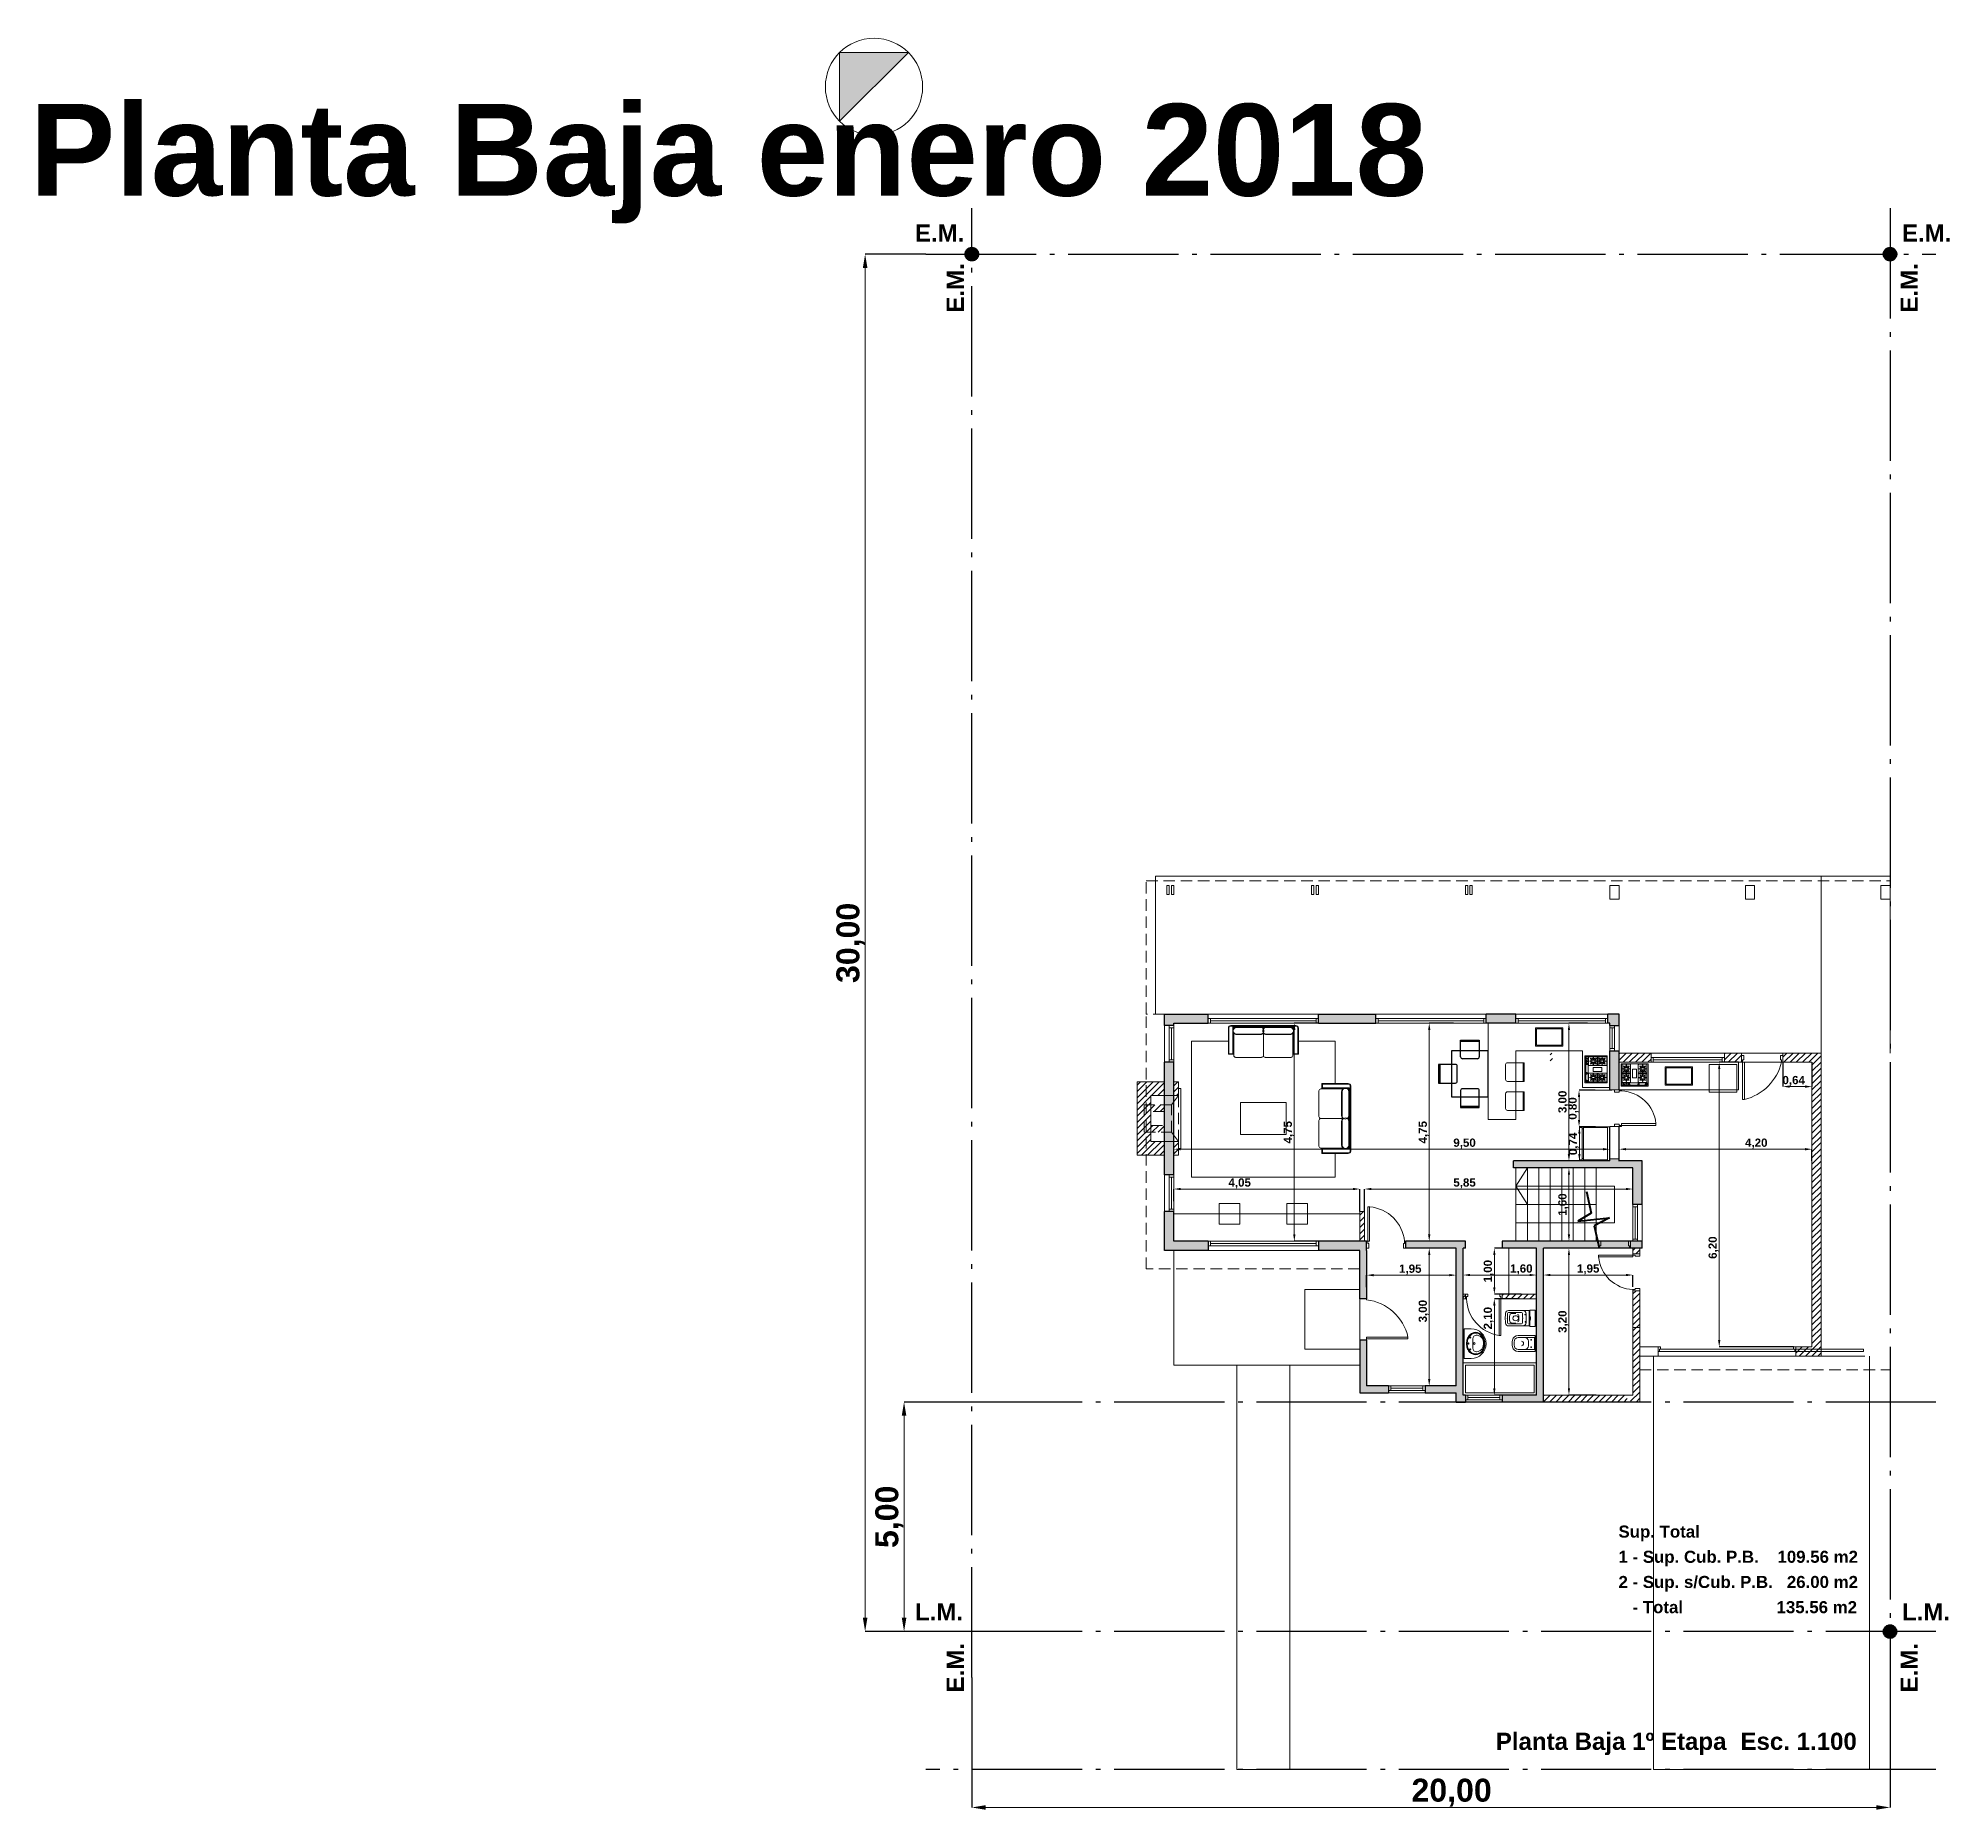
# Model space of a CAD drawing. Header units: millimetres. Extents: x 1434 to 1765, y 1396 to 1517.
# Drawn here: x 1578.62 to 1620.26, y 1396.03 to 1434.62 of the extents above; entities that cross this region are included whole.
import ezdxf

# ---------------------------------------------------------------- set-up
doc = ezdxf.new("R2010")
doc.units = ezdxf.units.MM
doc.linetypes.add('ACAD_ISO04W100', pattern=[30, 24, -3, 0, -3])
doc.linetypes.add('HIDDEN', pattern=[0.375, 0.25, -0.125])
for name, color, linetype, lineweight in [('0.1', 50, 'Continuous', 0), ('0.2', 40, 'Continuous', 20), ('0.3', 30, 'Continuous', 30), ('0.5', 10, 'Continuous', 40), ('carpinterias', 140, 'Continuous', 9), ('cotas', 104, 'Continuous', 18), ('L.M.', 160, 'ACAD_ISO04W100', 30), ('muebles', 7, 'Continuous', 13), ('nomenclatura', 41, 'Continuous', 18)]:
    doc.layers.add(name, color=color, linetype=linetype, lineweight=lineweight)
for name, color, linetype, lineweight, true_color in [('arbol', 7, 'Continuous', 18, 0x00701c), ('gris', 252, 'Continuous', 18, 0x696969), ('madera', 7, 'Continuous', 18, 0x997033), ('rojo muros', 7, 'Continuous', 18, 0xe60a62)]:
    doc.layers.add(name, color=color, linetype=linetype, lineweight=lineweight, true_color=true_color)
doc.styles.add('SANSSERIFBOLD', font='sasb____.pfb')
doc.styles.get("Standard").update_dxf_attribs({"font": 'arial.ttf'})
doc.dimstyles.new('ISO-25', dxfattribs={"dimtxt": 2.5, "dimasz": 2.5, "dimexe": 1.25, "dimexo": 0.625, "dimtad": 1, "dimtxsty": 'Standard', "dimcen": 2.5, "dimadec": 0, "dimazin": 0, "dimtfac": 1, "dimtmove": 0, "dimatfit": 3, "dimfxl": 1, "dimarcsym": 0})
pattern_1 = [(45, (0, -82.17267), (-0.067351921, 0.067351921), [])]

msp = doc.modelspace()

# ---------------------------------------------------------------- texts
at = {"layer": 'nomenclatura', "linetype": 'Continuous', "style": 'SANSSERIFBOLD'}
for s, height, p in [('Planta Baja enero 2018', 2, (1578.433, 1431.185)), ('E.M.', 0.375, (1597.715, 1430.186)), ('E.M.', 0.375, (1619.215, 1430.186)), ('Sup. Total', 0.2625, (1613.04, 1401.96)), ('1 - Sup. Cub. P.B.    109.56 m2', 0.2625, (1613.04, 1401.411)), ('2 - Sup. s/Cub. P.B.   26.00 m2', 0.2625, (1613.04, 1400.863)), ('L.M.', 0.375, (1597.715, 1400.155)), ('   - Total                    135.56 m2', 0.2625, (1613.04, 1400.314)), ('L.M.', 0.375, (1619.215, 1400.155)), ('Planta Baja 1º Etapa', 0.375, (1610.368, 1397.336)), ('Esc. 1.100', 0.375, (1615.697, 1397.336))]:
    msp.add_text(s, height=height, dxfattribs=at).set_placement(p)
for p in [(1598.782, 1428.64), (1619.56, 1428.64), (1598.782, 1398.587), (1619.56, 1398.587)]:
    msp.add_text('E.M.', height=0.375, rotation=90, dxfattribs=at).set_placement(p)

# ---------------------------------------------------------------- blocks, each defined once
blk = doc.blocks.new('*D92')
at = {"layer": 'cotas', "color": 0, "linetype": 'Continuous', "lineweight": -2}
for p, q in [((1598.955, 1398.913), (1598.955, 1396.083)), ((1618.955, 1398.913), (1618.955, 1396.083))]:
    blk.add_line(p, q, dxfattribs=at)
at = {"layer": 'cotas', "color": 0, "linetype": 'Continuous', "lineweight": 9}
blk.add_line((1599.255, 1396.083), (1618.655, 1396.083), dxfattribs=at)
at = {"layer": 'cotas', "color": 0, "linetype": 'Continuous'}
for points in [[(1599.255, 1396.133), (1599.255, 1396.033), (1598.955, 1396.083)], [(1618.655, 1396.133), (1618.655, 1396.033), (1618.955, 1396.083)]]:
    blk.add_solid(points, dxfattribs=at)
at = {"layer": 'Defpoints', "color": 0, "linetype": 'Continuous'}
for p in [(1598.955, 1398.913), (1618.955, 1398.913), (1618.955, 1396.083)]:
    blk.add_point(p, dxfattribs=at)
at = {"layer": 'cotas', "linetype": 'Continuous', "insert": (1609.405, 1396.403), "char_height": 0.5, "attachment_point": 5, "style": 'SANSSERIFBOLD'}
blk.add_mtext('20,00', dxfattribs=at)
blk = doc.blocks.new('*D93')
at = {"layer": 'cotas', "color": 0, "linetype": 'Continuous', "lineweight": -2}
for p, q in [((1597.955, 1429.913), (1596.631, 1429.913)), ((1597.955, 1399.913), (1596.631, 1399.913))]:
    blk.add_line(p, q, dxfattribs=at)
at = {"layer": 'cotas', "color": 0, "linetype": 'Continuous', "lineweight": 9}
blk.add_line((1596.631, 1429.613), (1596.631, 1400.213), dxfattribs=at)
at = {"layer": 'cotas', "color": 0, "linetype": 'Continuous'}
for points in [[(1596.581, 1429.613), (1596.681, 1429.613), (1596.631, 1429.913)], [(1596.581, 1400.213), (1596.681, 1400.213), (1596.631, 1399.913)]]:
    blk.add_solid(points, dxfattribs=at)
at = {"layer": 'Defpoints', "color": 0, "linetype": 'Continuous'}
for p in [(1597.955, 1429.913), (1596.631, 1399.913), (1597.955, 1399.913)]:
    blk.add_point(p, dxfattribs=at)
at = {"layer": 'cotas', "linetype": 'Continuous', "insert": (1596.311, 1414.913), "char_height": 0.5, "attachment_point": 5, "rotation": 90, "style": 'SANSSERIFBOLD'}
blk.add_mtext('30,00', dxfattribs=at)
blk = doc.blocks.new('*D94')
at = {"layer": 'cotas', "color": 0, "linetype": 'Continuous', "lineweight": -2}
for p, q in [((1598.955, 1404.913), (1597.479, 1404.913)), ((1598.955, 1399.913), (1597.479, 1399.913))]:
    blk.add_line(p, q, dxfattribs=at)
at = {"layer": 'cotas', "color": 0, "linetype": 'Continuous', "lineweight": 9}
blk.add_line((1597.479, 1404.613), (1597.479, 1400.213), dxfattribs=at)
at = {"layer": 'cotas', "color": 0, "linetype": 'Continuous'}
for points in [[(1597.429, 1404.613), (1597.529, 1404.613), (1597.479, 1404.913)], [(1597.429, 1400.213), (1597.529, 1400.213), (1597.479, 1399.913)]]:
    blk.add_solid(points, dxfattribs=at)
at = {"layer": 'Defpoints', "color": 0, "linetype": 'Continuous'}
for p in [(1598.955, 1404.913), (1597.479, 1399.913), (1598.955, 1399.913)]:
    blk.add_point(p, dxfattribs=at)
at = {"layer": 'cotas', "linetype": 'Continuous', "insert": (1597.159, 1402.413), "char_height": 0.5, "attachment_point": 5, "rotation": 90, "style": 'SANSSERIFBOLD'}
blk.add_mtext('5,00', dxfattribs=at)
blk = doc.blocks.new('cocina.anafe')
for points in [[(0.05, 0.5), (0.65, 0.5), (0.65, 0), (0.05, 0)], [(0.104, 0.447), (0.107, 0.45), (0.152, 0.405), (0.149, 0.403)], [(0.166, 0.475), (0.17, 0.475), (0.17, 0.411), (0.166, 0.411)], [(0.229, 0.45), (0.232, 0.447), (0.187, 0.403), (0.184, 0.405)], [(0.469, 0.45), (0.466, 0.447), (0.511, 0.403), (0.514, 0.405)], [(0.532, 0.475), (0.528, 0.475), (0.528, 0.411), (0.532, 0.411)], [(0.594, 0.447), (0.591, 0.45), (0.546, 0.405), (0.549, 0.403)], [(0.068, 0.074), (0.629, 0.074), (0.629, 0.023), (0.068, 0.023)], [(0.08, 0.385), (0.08, 0.389), (0.143, 0.389), (0.143, 0.385)], [(0.08, 0.189), (0.08, 0.193), (0.143, 0.193), (0.143, 0.189)], [(0.107, 0.323), (0.104, 0.326), (0.149, 0.371), (0.152, 0.368)], [(0.104, 0.252), (0.107, 0.254), (0.152, 0.21), (0.149, 0.207)], [(0.107, 0.127), (0.104, 0.13), (0.149, 0.175), (0.152, 0.172)], [(0.17, 0.299), (0.166, 0.299), (0.166, 0.362), (0.17, 0.362)], [(0.166, 0.279), (0.17, 0.279), (0.17, 0.215), (0.166, 0.215)], [(0.17, 0.103), (0.166, 0.103), (0.166, 0.166), (0.17, 0.166)], [(0.232, 0.326), (0.229, 0.323), (0.184, 0.368), (0.187, 0.371)], [(0.229, 0.254), (0.232, 0.252), (0.187, 0.207), (0.184, 0.21)], [(0.232, 0.13), (0.229, 0.127), (0.184, 0.172), (0.187, 0.175)], [(0.256, 0.389), (0.256, 0.385), (0.192, 0.385), (0.192, 0.389)], [(0.256, 0.193), (0.256, 0.189), (0.192, 0.189), (0.192, 0.193)], [(0.442, 0.389), (0.442, 0.385), (0.505, 0.385), (0.505, 0.389)], [(0.442, 0.193), (0.442, 0.189), (0.505, 0.189), (0.505, 0.193)], [(0.466, 0.326), (0.469, 0.323), (0.514, 0.368), (0.511, 0.371)], [(0.469, 0.254), (0.466, 0.252), (0.511, 0.207), (0.514, 0.21)], [(0.466, 0.13), (0.469, 0.127), (0.514, 0.172), (0.511, 0.175)], [(0.528, 0.299), (0.532, 0.299), (0.532, 0.362), (0.528, 0.362)], [(0.532, 0.279), (0.528, 0.279), (0.528, 0.215), (0.532, 0.215)], [(0.528, 0.103), (0.532, 0.103), (0.532, 0.166), (0.528, 0.166)], [(0.591, 0.323), (0.594, 0.326), (0.549, 0.371), (0.546, 0.368)], [(0.594, 0.252), (0.591, 0.254), (0.546, 0.21), (0.549, 0.207)], [(0.591, 0.127), (0.594, 0.13), (0.549, 0.175), (0.546, 0.172)], [(0.618, 0.385), (0.618, 0.389), (0.555, 0.389), (0.555, 0.385)], [(0.618, 0.189), (0.618, 0.193), (0.555, 0.193), (0.555, 0.189)]]:
    blk.add_lwpolyline(points, close=True)
for points in [[(0.089, 0.492), (0.249, 0.492, -0.414214), (0.264, 0.476), (0.264, 0.294, -0.414214), (0.249, 0.278), (0.089, 0.278, -0.414214), (0.073, 0.294), (0.073, 0.476, -0.414214)], [(0.609, 0.492), (0.449, 0.492, 0.414214), (0.434, 0.476), (0.434, 0.294, 0.414214), (0.449, 0.278), (0.609, 0.278, 0.414214), (0.624, 0.294), (0.624, 0.476, 0.414214)], [(0.089, 0.296), (0.249, 0.296, -0.414214), (0.264, 0.28), (0.264, 0.098, -0.414214), (0.249, 0.082), (0.089, 0.082, -0.414214), (0.073, 0.098), (0.073, 0.28, -0.414214)], [(0.609, 0.296), (0.449, 0.296, 0.414214), (0.434, 0.28), (0.434, 0.098, 0.414214), (0.449, 0.082), (0.609, 0.082, 0.414214), (0.624, 0.098), (0.624, 0.28, 0.414214)]]:
    blk.add_lwpolyline(points, format="xyb", close=True)
at = {"linetype": 'Continuous', "lineweight": 5}
blk.add_lwpolyline([(0.306, 0.376), (0.394, 0.376), (0.394, 0.187), (0.306, 0.187)], close=True, dxfattribs=at)
for centre, radius in [((0.168, 0.387), 0.0625), ((0.53, 0.387), 0.0625), ((0.111, 0.048), 0.0166), ((0.168, 0.191), 0.0625), ((0.168, 0.387), 0.0364), ((0.168, 0.191), 0.0364), ((0.171, 0.048), 0.0166), ((0.229, 0.048), 0.0166), ((0.439, 0.048), 0.0166), ((0.53, 0.191), 0.0625), ((0.53, 0.387), 0.0364), ((0.53, 0.191), 0.0364), ((0.605, 0.048), 0.0166)]:
    blk.add_circle(centre, radius)
blk = doc.blocks.new('i')
for p, q in [((1235.135, 1802.349), (1235.325, 1802.349)), ((1235.135, 1802.304), (1235.493, 1802.304)), ((1235.493, 1802.044), (1235.135, 1802.044)), ((1235.325, 1802.349), (1235.507, 1802.349)), ((1235.36, 1802.224), (1235.36, 1802.124)), ((1235.495, 1802.302), (1235.495, 1802.046)), ((1235.51, 1802.346), (1235.51, 1802.002)), ((1235.135, 1801.999), (1235.325, 1801.999)), ((1235.325, 1801.999), (1235.507, 1801.999))]:
    blk.add_line(p, q)
for centre in [(1235.42, 1802.254), (1235.42, 1802.094)]:
    blk.add_circle(centre, 0.0085)
for centre, radius, start, end in [((1235.382, 1802.174), 0.377, 168.5558, 191.4442), ((1235.135, 1802.224), 0.125, 90, 168.5558), ((1235.135, 1802.124), 0.125, 191.4442, 270), ((1235.382, 1802.174), 0.332, 168.5558, 191.4442), ((1235.135, 1802.224), 0.08, 90, 168.5558), ((1235.135, 1802.124), 0.08, 191.4442, 270), ((1235.198, 1802.171), 0.0578, 2.6193, 78.3941), ((1235.2, 1802.154), 0.075, 82.3942, 82.744), ((1235.198, 1802.177), 0.0578, 281.6059, 357.3807), ((1235.2, 1802.194), 0.075, 277.256, 277.6058), ((1235.28, 1802.224), 0.08, 0, 90), ((1235.28, 1802.124), 0.08, 270, 0), ((1235.493, 1802.302), 0.002, 0, 90), ((1235.493, 1802.046), 0.002, 270, 0), ((1235.507, 1802.346), 0.003, 0, 90), ((1235.507, 1802.002), 0.003, 270, 0)]:
    blk.add_arc(centre, radius, start, end)
blk = doc.blocks.new('in')
for p, q in [((1235.276, 1801.782), (1234.965, 1801.782)), ((1235.244, 1801.737), (1234.965, 1801.737)), ((1234.983, 1801.615), (1234.983, 1801.655)), ((1235.048, 1801.719), (1235.12, 1801.719)), ((1235.276, 1801.782), (1235.408, 1801.782)), ((1235.346, 1801.712), (1235.346, 1801.615)), ((1235.416, 1801.615), (1235.416, 1801.774)), ((1235.244, 1801.493), (1234.965, 1801.493)), ((1235.276, 1801.448), (1234.965, 1801.448)), ((1234.983, 1801.615), (1234.983, 1801.575)), ((1235.048, 1801.511), (1235.12, 1801.511)), ((1235.276, 1801.448), (1235.408, 1801.448)), ((1235.346, 1801.518), (1235.346, 1801.615)), ((1235.416, 1801.615), (1235.416, 1801.456))]:
    blk.add_line(p, q)
for points in [[(1235.328, 1801.687, -0.120573), (1235.325, 1801.688, -0.105064), (1235.323, 1801.689, -0.088664), (1235.322, 1801.692, -0.079761), (1235.322, 1801.695, -0.079761), (1235.322, 1801.698, -0.088664), (1235.323, 1801.7, -0.105064), (1235.325, 1801.702, -0.120573), (1235.328, 1801.703, -0.120573)], [(1235.328, 1801.703, -0.135765), (1235.33, 1801.702, -0.106933), (1235.331, 1801.7, -0.081683), (1235.333, 1801.698, -0.069843), (1235.333, 1801.695, -0.069843), (1235.333, 1801.692, -0.081683), (1235.331, 1801.689, -0.106933), (1235.33, 1801.688, -0.135765), (1235.328, 1801.687, -0.135765)], [(1235.328, 1801.543, 0.120573), (1235.325, 1801.542, 0.105064), (1235.323, 1801.54, 0.088664), (1235.322, 1801.538, 0.079761), (1235.322, 1801.535, 0.079761), (1235.322, 1801.532, 0.088664), (1235.323, 1801.53, 0.105064), (1235.325, 1801.528, 0.120573), (1235.328, 1801.527, 0.120573)], [(1235.328, 1801.527, 0.135765), (1235.33, 1801.528, 0.106933), (1235.331, 1801.53, 0.081683), (1235.333, 1801.532, 0.069843), (1235.333, 1801.535, 0.069843), (1235.333, 1801.538, 0.081683), (1235.331, 1801.54, 0.106933), (1235.33, 1801.542, 0.135765), (1235.328, 1801.543, 0.135765)]]:
    blk.add_lwpolyline(points, format="xyb")
blk.add_lwpolyline([(1235.426, 1801.792), (1235.426, 1801.438), (1235.545, 1801.438), (1235.545, 1801.792)], close=True)
for centre, radius, start, end in [((1235.848, 1801.615), 0.956, 173.5646, 180), ((1234.965, 1801.715), 0.0678, 90, 173.5646), ((1235.846, 1801.615), 0.909, 173.5729, 180), ((1234.965, 1801.714), 0.023, 90, 173.5729), ((1235.048, 1801.655), 0.0648, 90, 180), ((1235.108, 1801.615), 0.0504, 121.4719, 180), ((1235.119, 1801.6), 0.069, 89.562, 122.8418), ((1235.12, 1801.6), 0.069, 57.1582, 90.438), ((1235.131, 1801.615), 0.0504, 0, 58.5281), ((1235.159, 1801.67), 0.027, 3.3632, 90), ((1234.23, 1801.615), 0.957, 0, 3.3632), ((1235.243, 1801.714), 0.023, 6.4271, 90), ((1234.362, 1801.615), 0.909, 0, 6.4271), ((1235.276, 1801.712), 0.0702, 0, 90), ((1235.408, 1801.774), 0.00819, 0, 90), ((1235.416, 1801.646), 0.0184, 28.8884, 87.2919), ((1235.369, 1801.615), 0.0742, 327.5048, 32.4952), ((1235.848, 1801.615), 0.956, 180, 186.4354), ((1234.965, 1801.515), 0.0678, 186.4354, 270), ((1235.846, 1801.615), 0.909, 180, 186.4271), ((1234.965, 1801.516), 0.023, 186.4271, 270), ((1235.048, 1801.575), 0.0648, 180, 270), ((1235.108, 1801.615), 0.0504, 180, 238.5281), ((1235.119, 1801.63), 0.069, 237.1582, 270.438), ((1235.12, 1801.63), 0.069, 269.562, 302.8418), ((1235.131, 1801.615), 0.0504, 301.4719, 0), ((1235.159, 1801.56), 0.027, 270, 356.6368), ((1234.23, 1801.615), 0.957, 356.6368, 0), ((1235.243, 1801.516), 0.023, 270, 353.5729), ((1234.362, 1801.615), 0.909, 353.5729, 0), ((1235.276, 1801.518), 0.0702, 270, 0), ((1235.408, 1801.456), 0.00819, 270, 0), ((1235.416, 1801.584), 0.0184, 272.7081, 331.1116)]:
    blk.add_arc(centre, radius, start, end)
for p in [(1235.322, 1801.692), (1235.416, 1801.774), (1234.937, 1801.615), (1235.272, 1801.615), (1235.346, 1801.518), (1235.416, 1801.456)]:
    blk.add_point(p)
blk = doc.blocks.new('aa')
at = {"layer": 'madera'}
for p, q in [((1233.437, -214.668), (1233.844, -214.668)), ((1233.437, -215.034), (1233.437, -214.668)), ((1233.437, -214.693), (1233.844, -214.693)), ((1233.844, -214.668), (1233.844, -215.034)), ((1233.803, -215.075), (1233.478, -215.075))]:
    blk.add_line(p, q, dxfattribs=at)
for centre, start, end in [((1233.478, -215.034), 180, 270), ((1233.803, -215.034), 270, 0)]:
    blk.add_arc(centre, 0.0406, start, end, dxfattribs=at)
blk = doc.blocks.new('pil')
blk.add_line((1235.263, 1804.106), (1235.063, 1804.106))
for points in [[(1235.167, 1803.842, 0.080772), (1235.264, 1803.858, 0.089305), (1235.342, 1803.9, 0.110962), (1235.389, 1803.968, 0.119182), (1235.407, 1804.042, 0.119182), (1235.389, 1804.116, 0.110962), (1235.342, 1804.183, 0.089305), (1235.264, 1804.226, 0.080772), (1235.167, 1804.242, 0.080772), (1235.069, 1804.226, 0.089305), (1234.991, 1804.183, 0.104793), (1234.937, 1804.116, 0.119182), (1234.919, 1804.042, 0.119182), (1234.937, 1803.968, 0.104793), (1234.991, 1803.9, 0.089305), (1235.069, 1803.858, 0.080772)], [(1235.167, 1803.858, 0.080772), (1235.259, 1803.873, 0.088756), (1235.331, 1803.912, 0.11126), (1235.374, 1803.974, 0.120398), (1235.391, 1804.042, 0.120398), (1235.374, 1804.109, 0.11126), (1235.331, 1804.171, 0.088756), (1235.259, 1804.211, 0.080772), (1235.167, 1804.226, 0.080772), (1235.074, 1804.211, 0.089305), (1235.001, 1804.171, 0.104793), (1234.951, 1804.109, 0.119182), (1234.935, 1804.042, 0.119182), (1234.951, 1803.975, 0.104793), (1235.001, 1803.913, 0.089305), (1235.074, 1803.873, 0.080772)]]:
    blk.add_lwpolyline(points, format="xyb", close=True)
for points in [[(1235.163, 1803.874, -0.02495), (1235.135, 1803.875, -0.088119)], [(1235.163, 1803.874, 0.072856), (1235.241, 1803.884, 0.088119)]]:
    blk.add_lwpolyline(points, format="xyb")
for centre, radius in [((1235.035, 1804.162), 0.012), ((1235.163, 1804.202), 0.012), ((1235.291, 1804.162), 0.012), ((1235.163, 1804.074), 0.0219), ((1235.163, 1804.074), 0.0179)]:
    blk.add_circle(centre, radius)
for centre, radius, start, end in [((1235.063, 1804.026), 0.08, 90, 180), ((1235.137, 1804.029), 0.154, 177.9004, 269.4552), ((1235.188, 1804.029), 0.154, 290.171, 2.0996), ((1235.263, 1804.026), 0.08, 0, 90)]:
    blk.add_arc(centre, radius, start, end)
blk = doc.blocks.new('*D95')
at = {"layer": 'cotas', "color": 0, "linetype": 'Continuous', "lineweight": -2}
for p, q in [((1606.505, 1413.163), (1605.979, 1413.163)), ((1606.687, 1408.413), (1605.979, 1408.413))]:
    blk.add_line(p, q, dxfattribs=at)
at = {"layer": 'cotas', "color": 0, "linetype": 'Continuous', "lineweight": 9}
blk.add_line((1605.979, 1413.013), (1605.979, 1408.563), dxfattribs=at)
at = {"layer": 'cotas', "color": 0, "linetype": 'Continuous'}
for points in [[(1605.954, 1413.013), (1606.004, 1413.013), (1605.979, 1413.163)], [(1605.954, 1408.563), (1606.004, 1408.563), (1605.979, 1408.413)]]:
    blk.add_solid(points, dxfattribs=at)
at = {"layer": 'Defpoints', "color": 0, "linetype": 'Continuous'}
for p in [(1606.505, 1413.163), (1605.979, 1408.413), (1606.687, 1408.413)]:
    blk.add_point(p, dxfattribs=at)
at = {"layer": 'cotas', "linetype": 'Continuous', "insert": (1605.857, 1410.788), "char_height": 0.18, "attachment_point": 5, "rotation": 90, "style": 'SANSSERIFBOLD'}
blk.add_mtext('4,75', dxfattribs=at)
blk = doc.blocks.new('*D96')
at = {"layer": 'cotas', "color": 0, "linetype": 'Continuous', "lineweight": -2}
for p, q in [((1609.445, 1413.163), (1608.918, 1413.163)), ((1609.627, 1408.413), (1608.918, 1408.413))]:
    blk.add_line(p, q, dxfattribs=at)
at = {"layer": 'cotas', "color": 0, "linetype": 'Continuous', "lineweight": 9}
blk.add_line((1608.918, 1413.013), (1608.918, 1408.563), dxfattribs=at)
at = {"layer": 'cotas', "color": 0, "linetype": 'Continuous'}
for points in [[(1608.893, 1413.013), (1608.943, 1413.013), (1608.918, 1413.163)], [(1608.893, 1408.563), (1608.943, 1408.563), (1608.918, 1408.413)]]:
    blk.add_solid(points, dxfattribs=at)
at = {"layer": 'Defpoints', "color": 0, "linetype": 'Continuous'}
for p in [(1609.445, 1413.163), (1608.918, 1408.413), (1609.627, 1408.413)]:
    blk.add_point(p, dxfattribs=at)
at = {"layer": 'cotas', "linetype": 'Continuous', "insert": (1608.797, 1410.788), "char_height": 0.18, "attachment_point": 5, "rotation": 90, "style": 'SANSSERIFBOLD'}
blk.add_mtext('4,75', dxfattribs=at)
blk = doc.blocks.new('*D97')
at = {"layer": 'cotas', "color": 0, "linetype": 'Continuous', "lineweight": -2}
for p, q in [((1609.445, 1408.263), (1608.918, 1408.263)), ((1609.505, 1405.263), (1608.918, 1405.263))]:
    blk.add_line(p, q, dxfattribs=at)
at = {"layer": 'cotas', "color": 0, "linetype": 'Continuous', "lineweight": 9}
blk.add_line((1608.918, 1408.113), (1608.918, 1405.413), dxfattribs=at)
at = {"layer": 'cotas', "color": 0, "linetype": 'Continuous'}
for points in [[(1608.893, 1408.113), (1608.943, 1408.113), (1608.918, 1408.263)], [(1608.893, 1405.413), (1608.943, 1405.413), (1608.918, 1405.263)]]:
    blk.add_solid(points, dxfattribs=at)
at = {"layer": 'Defpoints', "color": 0, "linetype": 'Continuous'}
for p in [(1609.445, 1408.263), (1608.918, 1405.263), (1609.505, 1405.263)]:
    blk.add_point(p, dxfattribs=at)
at = {"layer": 'cotas', "linetype": 'Continuous', "insert": (1608.797, 1406.892), "char_height": 0.18, "attachment_point": 5, "rotation": 90, "style": 'SANSSERIFBOLD'}
blk.add_mtext('3,00', dxfattribs=at)
blk = doc.blocks.new('*D98')
at = {"layer": 'cotas', "color": 0, "linetype": 'Continuous', "lineweight": -2}
for p, q in [((1610.88, 1407.163), (1610.336, 1407.163)), ((1610.923, 1405.063), (1610.336, 1405.063))]:
    blk.add_line(p, q, dxfattribs=at)
at = {"layer": 'cotas', "color": 0, "linetype": 'Continuous', "lineweight": 9}
blk.add_line((1610.336, 1407.013), (1610.336, 1405.213), dxfattribs=at)
at = {"layer": 'cotas', "color": 0, "linetype": 'Continuous'}
for points in [[(1610.311, 1407.013), (1610.361, 1407.013), (1610.336, 1407.163)], [(1610.311, 1405.213), (1610.361, 1405.213), (1610.336, 1405.063)]]:
    blk.add_solid(points, dxfattribs=at)
at = {"layer": 'Defpoints', "color": 0, "linetype": 'Continuous'}
for p in [(1610.88, 1407.163), (1610.336, 1405.063), (1610.923, 1405.063)]:
    blk.add_point(p, dxfattribs=at)
at = {"layer": 'cotas', "linetype": 'Continuous', "insert": (1610.214, 1406.739), "char_height": 0.18, "attachment_point": 5, "rotation": 90, "style": 'SANSSERIFBOLD'}
blk.add_mtext('2,10', dxfattribs=at)
blk = doc.blocks.new('*D99')
at = {"layer": 'cotas', "color": 0, "linetype": 'Continuous', "lineweight": -2}
for p, q in [((1610.88, 1408.263), (1610.336, 1408.263)), ((1610.923, 1407.263), (1610.336, 1407.263))]:
    blk.add_line(p, q, dxfattribs=at)
at = {"layer": 'cotas', "color": 0, "linetype": 'Continuous', "lineweight": 9}
blk.add_line((1610.336, 1408.113), (1610.336, 1407.413), dxfattribs=at)
at = {"layer": 'cotas', "color": 0, "linetype": 'Continuous'}
for points in [[(1610.311, 1408.113), (1610.361, 1408.113), (1610.336, 1408.263)], [(1610.311, 1407.413), (1610.361, 1407.413), (1610.336, 1407.263)]]:
    blk.add_solid(points, dxfattribs=at)
at = {"layer": 'Defpoints', "color": 0, "linetype": 'Continuous'}
for p in [(1610.88, 1408.263), (1610.336, 1407.263), (1610.923, 1407.263)]:
    blk.add_point(p, dxfattribs=at)
at = {"layer": 'cotas', "linetype": 'Continuous', "insert": (1610.214, 1407.763), "char_height": 0.18, "attachment_point": 5, "rotation": 90, "style": 'SANSSERIFBOLD'}
blk.add_mtext('1,00', dxfattribs=at)
blk = doc.blocks.new('*D100')
at = {"layer": 'cotas', "color": 0, "linetype": 'Continuous', "lineweight": -2}
for p, q in [((1612.505, 1410.013), (1611.961, 1410.013)), ((1612.548, 1408.413), (1611.961, 1408.413))]:
    blk.add_line(p, q, dxfattribs=at)
at = {"layer": 'cotas', "color": 0, "linetype": 'Continuous', "lineweight": 9}
blk.add_line((1611.961, 1409.863), (1611.961, 1408.563), dxfattribs=at)
at = {"layer": 'cotas', "color": 0, "linetype": 'Continuous'}
for points in [[(1611.936, 1409.863), (1611.986, 1409.863), (1611.961, 1410.013)], [(1611.936, 1408.563), (1611.986, 1408.563), (1611.961, 1408.413)]]:
    blk.add_solid(points, dxfattribs=at)
at = {"layer": 'Defpoints', "color": 0, "linetype": 'Continuous'}
for p in [(1612.505, 1410.013), (1611.961, 1408.413), (1612.548, 1408.413)]:
    blk.add_point(p, dxfattribs=at)
at = {"layer": 'cotas', "linetype": 'Continuous', "insert": (1611.839, 1409.213), "char_height": 0.18, "attachment_point": 5, "rotation": 90, "style": 'SANSSERIFBOLD'}
blk.add_mtext('1,60', dxfattribs=at)
blk = doc.blocks.new('*D101')
at = {"layer": 'cotas', "color": 0, "linetype": 'Continuous', "lineweight": -2}
for p, q in [((1612.364, 1413.163), (1611.961, 1413.163)), ((1612.548, 1410.163), (1611.961, 1410.163))]:
    blk.add_line(p, q, dxfattribs=at)
at = {"layer": 'cotas', "color": 0, "linetype": 'Continuous', "lineweight": 9}
blk.add_line((1611.961, 1413.013), (1611.961, 1410.313), dxfattribs=at)
at = {"layer": 'cotas', "color": 0, "linetype": 'Continuous'}
for points in [[(1611.936, 1413.013), (1611.986, 1413.013), (1611.961, 1413.163)], [(1611.936, 1410.313), (1611.986, 1410.313), (1611.961, 1410.163)]]:
    blk.add_solid(points, dxfattribs=at)
at = {"layer": 'Defpoints', "color": 0, "linetype": 'Continuous'}
for p in [(1612.364, 1413.163), (1611.961, 1410.163), (1612.548, 1410.163)]:
    blk.add_point(p, dxfattribs=at)
at = {"layer": 'cotas', "linetype": 'Continuous', "insert": (1611.839, 1411.45), "char_height": 0.18, "attachment_point": 5, "rotation": 90, "style": 'SANSSERIFBOLD'}
blk.add_mtext('3,00', dxfattribs=at)
blk = doc.blocks.new('*D102')
at = {"layer": 'cotas', "color": 0, "linetype": 'Continuous', "lineweight": -2}
for p, q in [((1603.355, 1409.291), (1603.355, 1409.552)), ((1607.405, 1409.063), (1607.405, 1409.552))]:
    blk.add_line(p, q, dxfattribs=at)
at = {"layer": 'cotas', "color": 0, "linetype": 'Continuous', "lineweight": 9}
blk.add_line((1607.255, 1409.552), (1603.505, 1409.552), dxfattribs=at)
at = {"layer": 'cotas', "color": 0, "linetype": 'Continuous'}
for points in [[(1603.505, 1409.577), (1603.505, 1409.527), (1603.355, 1409.552)], [(1607.255, 1409.577), (1607.255, 1409.527), (1607.405, 1409.552)]]:
    blk.add_solid(points, dxfattribs=at)
at = {"layer": 'Defpoints', "color": 0, "linetype": 'Continuous'}
for p in [(1603.355, 1409.552), (1603.355, 1409.291), (1607.405, 1409.063)]:
    blk.add_point(p, dxfattribs=at)
at = {"layer": 'cotas', "linetype": 'Continuous', "insert": (1604.789, 1409.674), "char_height": 0.18, "attachment_point": 5, "style": 'SANSSERIFBOLD'}
blk.add_mtext('4,05', dxfattribs=at)
blk = doc.blocks.new('*D103')
at = {"layer": 'cotas', "color": 0, "linetype": 'Continuous', "lineweight": -2}
for p, q in [((1607.505, 1409.063), (1607.505, 1409.552)), ((1613.355, 1409.405), (1613.355, 1409.552))]:
    blk.add_line(p, q, dxfattribs=at)
at = {"layer": 'cotas', "color": 0, "linetype": 'Continuous', "lineweight": 9}
blk.add_line((1613.205, 1409.552), (1607.655, 1409.552), dxfattribs=at)
at = {"layer": 'cotas', "color": 0, "linetype": 'Continuous'}
for points in [[(1607.655, 1409.577), (1607.655, 1409.527), (1607.505, 1409.552)], [(1613.205, 1409.577), (1613.205, 1409.527), (1613.355, 1409.552)]]:
    blk.add_solid(points, dxfattribs=at)
at = {"layer": 'Defpoints', "color": 0, "linetype": 'Continuous'}
for p in [(1607.505, 1409.552), (1613.355, 1409.405), (1607.505, 1409.063)]:
    blk.add_point(p, dxfattribs=at)
at = {"layer": 'cotas', "linetype": 'Continuous', "insert": (1609.687, 1409.674), "char_height": 0.18, "attachment_point": 5, "style": 'SANSSERIFBOLD'}
blk.add_mtext('5,85', dxfattribs=at)
blk = doc.blocks.new('*D104')
at = {"layer": 'cotas', "color": 0, "linetype": 'Continuous', "lineweight": -2}
for p, q in [((1603.355, 1410.158), (1603.355, 1410.419)), ((1612.855, 1410.163), (1612.855, 1410.419))]:
    blk.add_line(p, q, dxfattribs=at)
at = {"layer": 'cotas', "color": 0, "linetype": 'Continuous', "lineweight": 9}
blk.add_line((1612.705, 1410.419), (1603.505, 1410.419), dxfattribs=at)
at = {"layer": 'cotas', "color": 0, "linetype": 'Continuous'}
for points in [[(1603.505, 1410.444), (1603.505, 1410.394), (1603.355, 1410.419)], [(1612.705, 1410.444), (1612.705, 1410.394), (1612.855, 1410.419)]]:
    blk.add_solid(points, dxfattribs=at)
at = {"layer": 'Defpoints', "color": 0, "linetype": 'Continuous'}
for p in [(1603.355, 1410.419), (1603.355, 1410.158), (1612.855, 1410.163)]:
    blk.add_point(p, dxfattribs=at)
at = {"layer": 'cotas', "linetype": 'Continuous', "insert": (1609.687, 1410.541), "char_height": 0.18, "attachment_point": 5, "style": 'SANSSERIFBOLD'}
blk.add_mtext('9,50', dxfattribs=at)
blk = doc.blocks.new('*D105')
at = {"layer": 'cotas', "color": 0, "linetype": 'Continuous', "lineweight": -2}
blk.add_line((1607.555, 1407.414), (1607.555, 1407.676), dxfattribs=at)
at = {"layer": 'cotas', "color": 0, "linetype": 'Continuous', "lineweight": 9}
blk.add_line((1609.355, 1407.676), (1607.705, 1407.676), dxfattribs=at)
at = {"layer": 'cotas', "color": 0, "linetype": 'Continuous'}
for points in [[(1607.705, 1407.701), (1607.705, 1407.651), (1607.555, 1407.676)], [(1609.355, 1407.701), (1609.355, 1407.651), (1609.505, 1407.676)]]:
    blk.add_solid(points, dxfattribs=at)
at = {"layer": 'Defpoints', "color": 0, "linetype": 'Continuous'}
for p in [(1607.555, 1407.676), (1607.555, 1407.414), (1609.505, 1407.676)]:
    blk.add_point(p, dxfattribs=at)
at = {"layer": 'cotas', "linetype": 'Continuous', "insert": (1608.505, 1407.797), "char_height": 0.18, "attachment_point": 5, "style": 'SANSSERIFBOLD'}
blk.add_mtext('1,95', dxfattribs=at)
blk = doc.blocks.new('*D106')
at = {"layer": 'cotas', "color": 0, "linetype": 'Continuous', "lineweight": -2}
for p, q in [((1609.655, 1407.414), (1609.655, 1407.679)), ((1611.255, 1407.54), (1611.255, 1407.679))]:
    blk.add_line(p, q, dxfattribs=at)
at = {"layer": 'cotas', "color": 0, "linetype": 'Continuous', "lineweight": 9}
blk.add_line((1611.105, 1407.679), (1609.805, 1407.679), dxfattribs=at)
at = {"layer": 'cotas', "color": 0, "linetype": 'Continuous'}
for points in [[(1609.805, 1407.704), (1609.805, 1407.654), (1609.655, 1407.679)], [(1611.105, 1407.704), (1611.105, 1407.654), (1611.255, 1407.679)]]:
    blk.add_solid(points, dxfattribs=at)
at = {"layer": 'Defpoints', "color": 0, "linetype": 'Continuous'}
for p in [(1609.655, 1407.679), (1609.655, 1407.414), (1611.255, 1407.54)]:
    blk.add_point(p, dxfattribs=at)
at = {"layer": 'cotas', "linetype": 'Continuous', "insert": (1610.924, 1407.801), "char_height": 0.18, "attachment_point": 5, "style": 'SANSSERIFBOLD'}
blk.add_mtext('1,60', dxfattribs=at)
blk = doc.blocks.new('*D107')
at = {"layer": 'cotas', "color": 0, "linetype": 'Continuous', "lineweight": -2}
for p, q in [((1612.505, 1408.263), (1611.961, 1408.263)), ((1612.555, 1405.063), (1611.961, 1405.063))]:
    blk.add_line(p, q, dxfattribs=at)
at = {"layer": 'cotas', "color": 0, "linetype": 'Continuous', "lineweight": 9}
blk.add_line((1611.961, 1408.113), (1611.961, 1405.213), dxfattribs=at)
at = {"layer": 'cotas', "color": 0, "linetype": 'Continuous'}
for points in [[(1611.936, 1408.113), (1611.986, 1408.113), (1611.961, 1408.263)], [(1611.936, 1405.213), (1611.986, 1405.213), (1611.961, 1405.063)]]:
    blk.add_solid(points, dxfattribs=at)
at = {"layer": 'Defpoints', "color": 0, "linetype": 'Continuous'}
for p in [(1612.505, 1408.263), (1611.961, 1405.063), (1612.555, 1405.063)]:
    blk.add_point(p, dxfattribs=at)
at = {"layer": 'cotas', "linetype": 'Continuous', "insert": (1611.839, 1406.663), "char_height": 0.18, "attachment_point": 5, "rotation": 90, "style": 'SANSSERIFBOLD'}
blk.add_mtext('3,20', dxfattribs=at)
blk = doc.blocks.new('*D108')
at = {"layer": 'cotas', "color": 0, "linetype": 'Continuous', "lineweight": -2}
for p, q in [((1611.405, 1407.414), (1611.405, 1407.679)), ((1613.355, 1407.424), (1613.355, 1407.679))]:
    blk.add_line(p, q, dxfattribs=at)
at = {"layer": 'cotas', "color": 0, "linetype": 'Continuous', "lineweight": 9}
blk.add_line((1613.205, 1407.679), (1611.555, 1407.679), dxfattribs=at)
at = {"layer": 'cotas', "color": 0, "linetype": 'Continuous'}
for points in [[(1611.555, 1407.704), (1611.555, 1407.654), (1611.405, 1407.679)], [(1613.205, 1407.704), (1613.205, 1407.654), (1613.355, 1407.679)]]:
    blk.add_solid(points, dxfattribs=at)
at = {"layer": 'Defpoints', "color": 0, "linetype": 'Continuous'}
for p in [(1611.405, 1407.679), (1611.405, 1407.414), (1613.355, 1407.424)]:
    blk.add_point(p, dxfattribs=at)
at = {"layer": 'cotas', "linetype": 'Continuous', "insert": (1612.38, 1407.801), "char_height": 0.18, "attachment_point": 5, "style": 'SANSSERIFBOLD'}
blk.add_mtext('1,95', dxfattribs=at)
blk = doc.blocks.new('*D109')
at = {"layer": 'cotas', "color": 0, "linetype": 'Continuous', "lineweight": -2}
for p, q in [((1615.655, 1412.313), (1615.234, 1412.313)), ((1616.855, 1406.113), (1615.234, 1406.113))]:
    blk.add_line(p, q, dxfattribs=at)
at = {"layer": 'cotas', "color": 0, "linetype": 'Continuous', "lineweight": 9}
blk.add_line((1615.234, 1412.163), (1615.234, 1406.263), dxfattribs=at)
at = {"layer": 'cotas', "color": 0, "linetype": 'Continuous'}
for points in [[(1615.209, 1412.163), (1615.259, 1412.163), (1615.234, 1412.313)], [(1615.209, 1406.263), (1615.259, 1406.263), (1615.234, 1406.113)]]:
    blk.add_solid(points, dxfattribs=at)
at = {"layer": 'Defpoints', "color": 0, "linetype": 'Continuous'}
for p in [(1615.655, 1412.313), (1615.234, 1406.113), (1616.855, 1406.113)]:
    blk.add_point(p, dxfattribs=at)
at = {"layer": 'cotas', "linetype": 'Continuous', "insert": (1615.112, 1408.276), "char_height": 0.18, "attachment_point": 5, "rotation": 90, "style": 'SANSSERIFBOLD'}
blk.add_mtext('6,20', dxfattribs=at)
blk = doc.blocks.new('*D110')
at = {"layer": 'cotas', "color": 0, "linetype": 'Continuous', "lineweight": -2}
for p, q in [((1613.055, 1410.158), (1613.055, 1410.419)), ((1617.255, 1410.163), (1617.255, 1410.419))]:
    blk.add_line(p, q, dxfattribs=at)
at = {"layer": 'cotas', "color": 0, "linetype": 'Continuous', "lineweight": 9}
blk.add_line((1617.105, 1410.419), (1613.205, 1410.419), dxfattribs=at)
at = {"layer": 'cotas', "color": 0, "linetype": 'Continuous'}
for points in [[(1613.205, 1410.444), (1613.205, 1410.394), (1613.055, 1410.419)], [(1617.105, 1410.444), (1617.105, 1410.394), (1617.255, 1410.419)]]:
    blk.add_solid(points, dxfattribs=at)
at = {"layer": 'Defpoints', "color": 0, "linetype": 'Continuous'}
for p in [(1613.055, 1410.419), (1613.055, 1410.158), (1617.255, 1410.163)]:
    blk.add_point(p, dxfattribs=at)
at = {"layer": 'cotas', "linetype": 'Continuous', "insert": (1616.041, 1410.541), "char_height": 0.18, "attachment_point": 5, "style": 'SANSSERIFBOLD'}
blk.add_mtext('4,20', dxfattribs=at)
blk = doc.blocks.new('*D112')
at = {"layer": 'cotas', "color": 0, "linetype": 'Continuous', "lineweight": -2}
for p, q in [((1612.541, 1410.908), (1612.188, 1410.908)), ((1612.448, 1410.163), (1612.188, 1410.163))]:
    blk.add_line(p, q, dxfattribs=at)
at = {"layer": 'cotas', "color": 0, "linetype": 'Continuous', "lineweight": 9}
blk.add_line((1612.188, 1410.313), (1612.188, 1410.758), dxfattribs=at)
at = {"layer": 'cotas', "color": 0, "linetype": 'Continuous'}
for points in [[(1612.163, 1410.758), (1612.213, 1410.758), (1612.188, 1410.908)], [(1612.163, 1410.313), (1612.213, 1410.313), (1612.188, 1410.163)]]:
    blk.add_solid(points, dxfattribs=at)
at = {"layer": 'Defpoints', "color": 0, "linetype": 'Continuous'}
for p in [(1612.188, 1410.908), (1612.541, 1410.908), (1612.448, 1410.163)]:
    blk.add_point(p, dxfattribs=at)
at = {"layer": 'cotas', "linetype": 'Continuous', "insert": (1612.067, 1410.535), "char_height": 0.18, "attachment_point": 5, "rotation": 90, "style": 'SANSSERIFBOLD'}
blk.add_mtext('0,74', dxfattribs=at)
blk = doc.blocks.new('*D114')
at = {"layer": 'cotas', "color": 0, "linetype": 'Continuous', "lineweight": -2}
for p, q in [((1612.534, 1411.705), (1612.181, 1411.705)), ((1612.441, 1410.908), (1612.181, 1410.908))]:
    blk.add_line(p, q, dxfattribs=at)
at = {"layer": 'cotas', "color": 0, "linetype": 'Continuous', "lineweight": 9}
blk.add_line((1612.181, 1411.058), (1612.181, 1411.555), dxfattribs=at)
at = {"layer": 'cotas', "color": 0, "linetype": 'Continuous'}
for points in [[(1612.156, 1411.555), (1612.206, 1411.555), (1612.181, 1411.705)], [(1612.156, 1411.058), (1612.206, 1411.058), (1612.181, 1410.908)]]:
    blk.add_solid(points, dxfattribs=at)
at = {"layer": 'Defpoints', "color": 0, "linetype": 'Continuous'}
for p in [(1612.181, 1411.705), (1612.534, 1411.705), (1612.441, 1410.908)]:
    blk.add_point(p, dxfattribs=at)
at = {"layer": 'cotas', "linetype": 'Continuous', "insert": (1612.06, 1411.306), "char_height": 0.18, "attachment_point": 5, "rotation": 90, "style": 'SANSSERIFBOLD'}
blk.add_mtext('0,80', dxfattribs=at)
blk = doc.blocks.new('*D115')
at = {"layer": 'cotas', "color": 0, "linetype": 'Continuous', "lineweight": -2}
for p, q in [((1616.618, 1412.313), (1616.618, 1411.783)), ((1617.255, 1412.313), (1617.255, 1411.783))]:
    blk.add_line(p, q, dxfattribs=at)
at = {"layer": 'cotas', "color": 0, "linetype": 'Continuous', "lineweight": 9}
blk.add_line((1616.768, 1411.783), (1617.105, 1411.783), dxfattribs=at)
at = {"layer": 'cotas', "color": 0, "linetype": 'Continuous'}
for points in [[(1616.768, 1411.808), (1616.768, 1411.758), (1616.618, 1411.783)], [(1617.105, 1411.808), (1617.105, 1411.758), (1617.255, 1411.783)]]:
    blk.add_solid(points, dxfattribs=at)
at = {"layer": 'Defpoints', "color": 0, "linetype": 'Continuous'}
for p in [(1616.618, 1412.313), (1617.255, 1412.313), (1617.255, 1411.783)]:
    blk.add_point(p, dxfattribs=at)
at = {"layer": 'cotas', "linetype": 'Continuous', "insert": (1616.856, 1411.905), "char_height": 0.18, "attachment_point": 5, "style": 'SANSSERIFBOLD'}
blk.add_mtext('0,64', dxfattribs=at)

# ---------------------------------------------------------------- dimensions: what is measured, and where the dimension line sits
at = {"layer": 'cotas', "linetype": 'Continuous'}
for base, p1, p2, angle, override, picture, middle in [((1596.631, 1399.913), (1597.955, 1429.913), (1597.955, 1399.913), 90, {"dimtxt": 0.5, "dimasz": 0.3, "dimexe": 0, "dimexo": 0, "dimgap": 0.01, "dimzin": 0, "dimtxsty": 'SANSSERIFBOLD', "dimclrt": 256, "dimlwd": 9}, '*D93', (1596.631, 1414.913)), ((1605.979, 1408.413), (1606.505, 1413.163), (1606.687, 1408.413), 90, {"dimtxt": 0.18, "dimasz": 0.15, "dimexe": 0, "dimexo": 0, "dimgap": 0.01, "dimzin": 0, "dimtxsty": 'SANSSERIFBOLD', "dimclrt": 256, "dimlwd": 9}, '*D95', (1605.979, 1410.788)), ((1608.918, 1408.413), (1609.445, 1413.163), (1609.627, 1408.413), 90, {"dimtxt": 0.18, "dimasz": 0.15, "dimexe": 0, "dimexo": 0, "dimgap": 0.01, "dimzin": 0, "dimtxsty": 'SANSSERIFBOLD', "dimclrt": 256, "dimlwd": 9}, '*D96', (1608.918, 1410.788)), ((1611.961, 1410.163), (1612.364, 1413.163), (1612.548, 1410.163), 90, {"dimtxt": 0.18, "dimasz": 0.15, "dimexe": 0, "dimexo": 0, "dimgap": 0.01, "dimzin": 0, "dimtxsty": 'SANSSERIFBOLD', "dimclrt": 256, "dimlwd": 9}, '*D101', (1611.961, 1411.45)), ((1615.234, 1406.113), (1615.655, 1412.313), (1616.855, 1406.113), 90, {"dimtxt": 0.18, "dimasz": 0.15, "dimexe": 0, "dimexo": 0, "dimgap": 0.01, "dimzin": 0, "dimtxsty": 'SANSSERIFBOLD', "dimclrt": 256, "dimlwd": 9}, '*D109', (1615.234, 1408.276)), ((1611.961, 1408.413), (1612.505, 1410.013), (1612.548, 1408.413), 90, {"dimtxt": 0.18, "dimasz": 0.15, "dimexe": 0, "dimexo": 0, "dimgap": 0.01, "dimzin": 0, "dimtxsty": 'SANSSERIFBOLD', "dimclrt": 256, "dimlwd": 9}, '*D100', (1611.961, 1409.213)), ((1608.918, 1405.263), (1609.445, 1408.263), (1609.505, 1405.263), 90, {"dimtxt": 0.18, "dimasz": 0.15, "dimexe": 0, "dimexo": 0, "dimgap": 0.01, "dimzin": 0, "dimtxsty": 'SANSSERIFBOLD', "dimclrt": 256, "dimlwd": 9}, '*D97', (1608.918, 1406.892)), ((1610.336, 1407.263), (1610.88, 1408.263), (1610.923, 1407.263), 90, {"dimtxt": 0.18, "dimasz": 0.15, "dimexe": 0, "dimexo": 0, "dimgap": 0.01, "dimzin": 0, "dimtxsty": 'SANSSERIFBOLD', "dimclrt": 256, "dimlwd": 9}, '*D99', (1610.336, 1407.763)), ((1611.961, 1405.063), (1612.505, 1408.263), (1612.555, 1405.063), 90, {"dimtxt": 0.18, "dimasz": 0.15, "dimexe": 0, "dimexo": 0, "dimgap": 0.01, "dimzin": 0, "dimtxsty": 'SANSSERIFBOLD', "dimclrt": 256, "dimlwd": 9}, '*D107', (1611.961, 1406.663)), ((1610.336, 1405.063), (1610.88, 1407.163), (1610.923, 1405.063), 90, {"dimtxt": 0.18, "dimasz": 0.15, "dimexe": 0, "dimexo": 0, "dimgap": 0.01, "dimzin": 0, "dimtxsty": 'SANSSERIFBOLD', "dimclrt": 256, "dimlwd": 9}, '*D98', (1610.336, 1406.739)), ((1597.479, 1399.913), (1598.955, 1404.913), (1598.955, 1399.913), 90, {"dimtxt": 0.5, "dimasz": 0.3, "dimexe": 0, "dimexo": 0, "dimgap": 0.01, "dimzin": 0, "dimtxsty": 'SANSSERIFBOLD', "dimclrt": 256, "dimlwd": 9}, '*D94', (1597.479, 1402.413)), ((1618.955, 1396.083), (1598.955, 1398.913), (1618.955, 1398.913), 180, {"dimtxt": 0.5, "dimasz": 0.3, "dimexe": 0, "dimexo": 0, "dimgap": 0.01, "dimzin": 0, "dimtxsty": 'SANSSERIFBOLD', "dimclrt": 256, "dimlwd": 9}, '*D92', (1609.405, 1396.083))]:
    dim = msp.add_linear_dim(base=base, p1=p1, p2=p2, angle=angle, dimstyle='ISO-25', override=override, dxfattribs=at)
    dim.commit()
    dim.dimension.update_dxf_attribs({"geometry": picture, "text_midpoint": middle, "dimtype": 160})
for base, p1, p2, picture, middle in [((1617.255, 1411.783), (1616.618, 1412.313), (1617.255, 1412.313), '*D115', (1616.856, 1411.783)), ((1603.355, 1410.419), (1612.855, 1410.163), (1603.355, 1410.158), '*D104', (1609.687, 1410.419)), ((1613.055, 1410.419), (1617.255, 1410.163), (1613.055, 1410.158), '*D110', (1616.041, 1410.419)), ((1603.355, 1409.552), (1607.405, 1409.063), (1603.355, 1409.291), '*D102', (1604.789, 1409.552)), ((1607.505, 1409.552), (1613.355, 1409.405), (1607.505, 1409.063), '*D103', (1609.687, 1409.552)), ((1607.555, 1407.676), (1609.505, 1407.676), (1607.555, 1407.414), '*D105', (1608.505, 1407.676)), ((1609.655, 1407.679), (1611.255, 1407.54), (1609.655, 1407.414), '*D106', (1610.924, 1407.679)), ((1611.405, 1407.679), (1613.355, 1407.424), (1611.405, 1407.414), '*D108', (1612.38, 1407.679))]:
    dim = msp.add_linear_dim(base=base, p1=p1, p2=p2, dimstyle='ISO-25', override={"dimtxt": 0.18, "dimasz": 0.15, "dimexe": 0, "dimexo": 0, "dimgap": 0.01, "dimzin": 0, "dimtxsty": 'SANSSERIFBOLD', "dimclrt": 256, "dimlwd": 9}, dxfattribs=at)
    dim.commit()
    dim.dimension.update_dxf_attribs({"geometry": picture, "text_midpoint": middle, "dimtype": 160})
for base, p1, p2, picture, middle in [((1612.181, 1411.705), (1612.441, 1410.908), (1612.534, 1411.705), '*D114', (1612.06, 1411.306)), ((1612.1885, 1410.9075), (1612.4483, 1410.1632), (1612.5407, 1410.9075), '*D112', (1612.0669, 1410.5354))]:
    dim = msp.add_linear_dim(base=base, p1=p1, p2=p2, angle=90, dimstyle='ISO-25', override={"dimtxt": 0.18, "dimasz": 0.15, "dimexe": 0, "dimexo": 0, "dimgap": 0.01, "dimzin": 0, "dimtxsty": 'SANSSERIFBOLD', "dimclrt": 256, "dimlwd": 9}, dxfattribs=at)
    dim.commit()
    dim.dimension.update_dxf_attribs({"geometry": picture, "text_midpoint": middle})

# ---------------------------------------------------------------- hatches: boundary and pattern name
at = {"layer": 'gris'}
for points in [[(1597.572, 1434.305), (1596.075, 1432.808), (1596.075, 1434.305)], [(1599.103, 1429.913, 1), (1598.808, 1429.913, 1)], [(1619.103, 1429.913, 1), (1618.808, 1429.913, 1)], [(1619.103, 1399.913, 1), (1618.808, 1399.913, 1)]]:
    msp.add_hatch(color=256, dxfattribs=at).paths.add_polyline_path(points)
h = msp.add_hatch(dxfattribs=at)
h.set_pattern_fill('LINE', color=256, scale=0.03, angle=45, style=0)
h.set_pattern_definition(pattern_1)
h.paths.add_polyline_path([(1611.255, 1407.263), (1610.505, 1407.263), (1610.505, 1407.163), (1611.255, 1407.163)])
h.paths.add_polyline_path([(1609.705, 1407.263), (1609.655, 1407.263), (1609.655, 1407.163), (1609.705, 1407.163)])
h.paths.add_polyline_path([(1607.505, 1409.063), (1607.405, 1409.063), (1607.405, 1408.413), (1607.505, 1408.413)])
h = msp.add_hatch(dxfattribs=at)
h.set_pattern_fill('LINE', color=256, scale=0.03, angle=45, style=0)
h.set_pattern_definition([(45, (80, -82.17267), (-0.067351921, 0.067351921), [])])
h.paths.add_polyline_path([(1613.205, 1405.063), (1611.405, 1405.063), (1611.405, 1404.913), (1613.254, 1404.913)])
h.paths.add_polyline_path([(1613.355, 1408.137), (1613.505, 1408.137), (1613.505, 1408.263), (1613.355, 1408.263)])
h.paths.add_polyline_path([(1613.505, 1407.337), (1613.355, 1407.337), (1613.355, 1405.063), (1613.305, 1405.063), (1613.305, 1404.913), (1613.505, 1404.913)])
at = {"layer": 'rojo muros'}
h = msp.add_hatch(color=256, dxfattribs=at)
h.paths.add_polyline_path([(1604.105, 1413.163), (1604.105, 1413.363), (1603.155, 1413.363), (1603.155, 1413.113), (1603.355, 1413.113), (1603.355, 1413.163)])
h.paths.add_polyline_path([(1607.755, 1413.163), (1607.755, 1413.363), (1606.505, 1413.363), (1606.505, 1413.163)])
h.paths.add_polyline_path([(1610.805, 1413.163), (1610.805, 1413.363), (1610.155, 1413.363), (1610.155, 1413.163)])
h.paths.add_polyline_path([(1613.055, 1413.363), (1612.805, 1413.363), (1612.805, 1413.163), (1612.855, 1413.163), (1612.855, 1413.113), (1613.055, 1413.113)])
h.paths.add_polyline_path([(1613.355, 1410.013), (1613.355, 1409.213), (1613.555, 1409.213), (1613.555, 1410.163), (1613.055, 1410.163), (1613.055, 1410.213), (1612.855, 1410.213), (1612.855, 1410.163), (1610.755, 1410.163), (1610.755, 1410.013)])
h.paths.add_polyline_path([(1613.555, 1408.413), (1613.305, 1408.413), (1613.305, 1408.263), (1613.555, 1408.263)])
h.paths.add_polyline_path([(1613.255, 1408.313), (1613.28, 1408.313), (1613.28, 1408.263), (1613.305, 1408.263), (1613.305, 1408.413), (1613.255, 1408.413)])
h.paths.add_polyline_path([(1613.255, 1408.413), (1612.655, 1408.413), (1612.655, 1408.313), (1612.63, 1408.313), (1612.63, 1408.263), (1613.28, 1408.263), (1613.28, 1408.313), (1613.255, 1408.313)])
h.paths.add_polyline_path([(1612.605, 1408.335), (1612.622, 1408.263), (1612.63, 1408.263), (1612.63, 1408.313), (1612.655, 1408.313), (1612.655, 1408.413), (1612.605, 1408.413)])
h.paths.add_polyline_path([(1610.505, 1408.413), (1610.505, 1408.263), (1611.255, 1408.263), (1611.255, 1405.063), (1610.505, 1405.063), (1610.505, 1404.913), (1611.405, 1404.913), (1611.405, 1408.263), (1612.605, 1408.263), (1612.605, 1408.335), (1612.587, 1408.413)])
h.paths.add_polyline_path([(1609.505, 1404.913), (1609.705, 1404.913), (1609.705, 1405.063), (1609.655, 1405.063), (1609.655, 1408.263), (1609.705, 1408.263), (1609.705, 1408.413), (1608.405, 1408.413), (1608.405, 1408.263), (1609.505, 1408.263), (1609.505, 1405.263), (1608.83, 1405.263), (1608.83, 1405.113), (1609.505, 1405.113)])
h.paths.add_polyline_path([(1607.555, 1405.263), (1607.555, 1406.263), (1607.405, 1406.263), (1607.405, 1405.113), (1608.03, 1405.113), (1608.03, 1405.263)])
h.paths.add_polyline_path([(1607.555, 1408.213), (1607.555, 1408.413), (1606.505, 1408.413), (1606.505, 1408.213), (1607.405, 1408.213), (1607.405, 1407.163), (1607.555, 1407.163)])
h.paths.add_polyline_path([(1604.105, 1408.213), (1604.105, 1408.413), (1603.355, 1408.413), (1603.355, 1409.063), (1603.155, 1409.063), (1603.155, 1408.213)])
h.paths.add_polyline_path([(1603.155, 1409.863), (1603.355, 1409.863), (1603.355, 1410.588), (1603.155, 1410.588)])
h.paths.add_polyline_path([(1603.355, 1410.588), (1603.355, 1410.722), (1603.305, 1410.788), (1603.155, 1410.788), (1603.155, 1410.588)])
h.paths.add_polyline_path([(1603.305, 1411.388), (1603.155, 1411.388), (1603.155, 1410.788), (1603.305, 1410.788)])
h.paths.add_polyline_path([(1603.305, 1410.788), (1603.355, 1410.722), (1603.355, 1411.455), (1603.305, 1411.388)])
h.paths.add_polyline_path([(1603.155, 1411.588), (1603.155, 1411.388), (1603.305, 1411.388), (1603.355, 1411.455), (1603.355, 1411.588)])
h.paths.add_polyline_path([(1603.355, 1412.313), (1603.155, 1412.313), (1603.155, 1411.588), (1603.355, 1411.588)])
h.paths.add_polyline_path([(1612.855, 1411.713), (1613.055, 1411.713), (1613.055, 1412.563), (1612.855, 1412.563)])
h = msp.add_hatch(dxfattribs=at)
h.set_pattern_fill('LINE', color=256, scale=0.03, angle=45, style=0)
h.set_pattern_definition([(45, (-1.5, -82.17267), (-0.067351921, 0.067351921), [])])
h.paths.add_polyline_path([(1613.749, 1412.513), (1613.055, 1412.513), (1613.055, 1412.313), (1613.749, 1412.313)])
h.paths.add_polyline_path([(1611.605, 1412.463), (1611.605, 1412.513), (1611.555, 1412.513), (1611.555, 1412.313), (1611.605, 1412.313)])
h.paths.add_polyline_path([(1616.618, 1412.463), (1616.618, 1412.313), (1616.755, 1412.313), (1616.755, 1412.463)])
h.paths.add_polyline_path([(1616.618, 1412.513), (1616.618, 1412.463), (1616.755, 1412.463), (1616.755, 1412.313), (1617.255, 1412.313), (1617.255, 1406.113), (1616.905, 1406.113), (1616.905, 1405.913), (1617.455, 1405.913), (1617.455, 1412.513)])
h.paths.add_polyline_path([(1615.718, 1412.313), (1615.718, 1412.513), (1615.349, 1412.513), (1615.349, 1412.313)])
h = msp.add_hatch(dxfattribs=at)
h.set_pattern_fill('LINE', color=256, scale=0.03, angle=45, style=0)
h.set_pattern_definition(pattern_1)
h.paths.add_polyline_path([(1603.455, 1411.888), (1603.355, 1411.888), (1603.355, 1411.588), (1603.455, 1411.588)])
h.paths.add_polyline_path([(1603.455, 1410.588), (1603.355, 1410.588), (1603.355, 1410.288), (1603.455, 1410.288)])
h.paths.add_polyline_path([(1603.155, 1410.288), (1603.155, 1410.588), (1602.855, 1410.588), (1602.855, 1410.788), (1602.755, 1410.788), (1602.755, 1410.288)])
h.paths.add_polyline_path([(1602.755, 1410.788), (1602.705, 1410.788), (1602.705, 1411.388), (1602.755, 1411.388), (1602.755, 1411.888), (1602.555, 1411.888), (1602.555, 1410.288), (1602.755, 1410.288)])
h.paths.add_polyline_path([(1602.705, 1410.788), (1602.755, 1410.788), (1602.755, 1411.388), (1602.705, 1411.388)], flags=16)
h.paths.add_polyline_path([(1602.755, 1410.788), (1602.855, 1410.788), (1602.855, 1411.388), (1602.755, 1411.388)])
h.paths.add_polyline_path([(1603.155, 1411.238), (1603.155, 1411.388), (1602.855, 1411.388), (1602.855, 1411.238)])
h.paths.add_polyline_path([(1603.155, 1410.788), (1603.155, 1410.938), (1602.855, 1410.938), (1602.855, 1410.788)])
h.paths.add_polyline_path([(1603.155, 1411.588), (1603.155, 1411.888), (1602.755, 1411.888), (1602.755, 1411.388), (1602.855, 1411.388), (1602.855, 1411.588)])

# ---------------------------------------------------------------- linework, layer by layer
for p, q in [((1609.602, 1412.796), (1610.008, 1412.796)), ((1609.602, 1412.43), (1609.602, 1412.796)), ((1609.602, 1412.772), (1610.008, 1412.772)), ((1610.008, 1412.796), (1610.008, 1412.43)), ((1609.968, 1412.39), (1609.643, 1412.39)), ((1609.122, 1412.266), (1609.122, 1411.86)), ((1609.488, 1412.266), (1609.122, 1412.266)), ((1609.147, 1412.266), (1609.147, 1411.86)), ((1609.529, 1411.901), (1609.529, 1412.226)), ((1609.122, 1411.86), (1609.488, 1411.86)), ((1609.602, 1411.696), (1609.602, 1411.33)), ((1609.968, 1411.737), (1609.643, 1411.737)), ((1610.008, 1411.33), (1610.008, 1411.696)), ((1609.602, 1411.355), (1610.008, 1411.355)), ((1609.602, 1411.33), (1610.008, 1411.33))]:
    msp.add_line(p, q)
msp.add_lwpolyline([(1609.405, 1411.563), (1610.205, 1411.563), (1610.205, 1412.563), (1609.405, 1412.563)], close=True)
for centre, start, end in [((1609.643, 1412.43), 180, 270), ((1609.968, 1412.43), 270, 0), ((1609.488, 1412.226), 360, 90), ((1609.488, 1411.901), 270, 360), ((1609.643, 1411.696), 90, 180), ((1609.968, 1411.696), 360, 90)]:
    msp.add_arc(centre, 0.0406, start, end)
at = {"layer": '0.1', "linetype": 'HIDDEN'}
for p, q in [((1602.755, 1413.363), (1602.755, 1416.263)), ((1602.755, 1416.263), (1618.955, 1416.263)), ((1602.755, 1407.813), (1602.755, 1413.363)), ((1603.155, 1413.363), (1602.755, 1413.363)), ((1607.405, 1407.813), (1602.755, 1407.813)), ((1618.955, 1405.613), (1618.955, 1405.913)), ((1613.505, 1405.613), (1618.955, 1405.613))]:
    msp.add_line(p, q, dxfattribs=at)
at = {"layer": '0.1'}
for p, q in [((1606.505, 1413.363), (1604.105, 1413.363)), ((1610.155, 1413.363), (1607.755, 1413.363)), ((1612.805, 1413.363), (1610.805, 1413.363)), ((1603.155, 1413.113), (1603.155, 1412.313)), ((1613.055, 1412.563), (1613.055, 1413.113)), ((1603.155, 1409.063), (1603.155, 1409.863)), ((1613.555, 1408.413), (1613.555, 1409.213)), ((1606.505, 1408.213), (1604.105, 1408.213)), ((1608.03, 1405.113), (1608.83, 1405.113)), ((1609.705, 1404.913), (1610.505, 1404.913))]:
    msp.add_line(p, q, dxfattribs=at)
at = {"layer": '0.2'}
for p, q in [((1610.205, 1411.063), (1610.205, 1413.163)), ((1610.805, 1411.063), (1610.805, 1412.563)), ((1612.255, 1412.563), (1610.805, 1412.563)), ((1612.255, 1411.763), (1612.255, 1412.563)), ((1612.855, 1411.763), (1612.255, 1411.763)), ((1610.805, 1411.063), (1610.205, 1411.063)), ((1607.405, 1408.413), (1607.405, 1409.063)), ((1607.405, 1409.063), (1607.505, 1409.063)), ((1607.505, 1409.063), (1607.505, 1408.413)), ((1609.705, 1407.263), (1609.655, 1407.263)), ((1609.705, 1407.163), (1609.655, 1407.163)), ((1609.705, 1407.263), (1609.705, 1407.163)), ((1610.505, 1407.263), (1610.505, 1407.163)), ((1611.255, 1407.263), (1610.505, 1407.263)), ((1611.255, 1407.163), (1610.505, 1407.163)), ((1611.255, 1405.763), (1609.655, 1405.763))]:
    msp.add_line(p, q, dxfattribs=at)
at = {"layer": '0.2', "linetype": 'Continuous', "lineweight": 15, "ltscale": 0.07}
for p, q in [((1612.188, 1410.891), (1612.188, 1410.191)), ((1612.251, 1410.891), (1612.188, 1410.891)), ((1612.251, 1410.891), (1612.251, 1410.191)), ((1612.276, 1410.866), (1612.251, 1410.866)), ((1612.276, 1410.891), (1612.276, 1410.191)), ((1612.801, 1410.891), (1612.276, 1410.891)), ((1612.801, 1410.191), (1612.801, 1410.891)), ((1612.188, 1410.191), (1612.251, 1410.191)), ((1612.276, 1410.216), (1612.251, 1410.216)), ((1612.276, 1410.191), (1612.801, 1410.191))]:
    msp.add_line(p, q, dxfattribs=at)
at = {"layer": '0.2'}
for points in [[(1596.075, 1432.808), (1597.572, 1434.305), (1596.075, 1434.305), (1596.075, 1432.808)], [(1609.83, 1406.509), (1609.68, 1406.509), (1609.68, 1405.859), (1609.83, 1405.859)]]:
    msp.add_lwpolyline(points, dxfattribs=at)
at = {"layer": '0.2', "linetype": 'Continuous', "lineweight": 15, "ltscale": 0.07}
for points in [[(1611.83, 1412.663), (1611.23, 1412.663), (1611.23, 1413.063), (1611.83, 1413.063)], [(1611.805, 1412.688), (1611.255, 1412.688), (1611.255, 1413.038), (1611.805, 1413.038)]]:
    msp.add_lwpolyline(points, close=True, dxfattribs=at)
at = {"layer": '0.2'}
msp.add_lwpolyline([(1611.205, 1405.713), (1609.705, 1405.713), (1609.705, 1405.113), (1611.205, 1405.113)], close=True, dxfattribs=at)
msp.add_circle((1596.824, 1433.557), 1.059, dxfattribs=at)
msp.add_arc((1609.83, 1406.184), 0.325, 270, 90, dxfattribs=at)
at = {"layer": '0.3'}
for p, q in [((1603.155, 1413.363), (1604.105, 1413.363)), ((1603.155, 1413.113), (1603.155, 1413.363)), ((1603.355, 1413.163), (1604.105, 1413.163)), ((1603.355, 1413.113), (1603.355, 1413.163)), ((1604.105, 1413.163), (1604.105, 1413.363)), ((1606.505, 1413.163), (1606.505, 1413.363)), ((1606.505, 1413.363), (1607.755, 1413.363)), ((1606.505, 1413.163), (1607.755, 1413.163)), ((1607.755, 1413.163), (1607.755, 1413.363)), ((1610.805, 1413.363), (1610.155, 1413.363)), ((1610.155, 1413.163), (1610.155, 1413.363)), ((1610.805, 1413.163), (1610.155, 1413.163)), ((1610.805, 1413.163), (1610.805, 1413.363)), ((1613.055, 1413.363), (1612.805, 1413.363)), ((1612.805, 1413.163), (1612.805, 1413.363)), ((1612.855, 1413.163), (1612.805, 1413.163)), ((1612.855, 1413.113), (1612.855, 1413.163)), ((1613.055, 1413.113), (1613.055, 1413.363)), ((1603.355, 1413.113), (1603.155, 1413.113)), ((1612.855, 1413.113), (1613.055, 1413.113)), ((1603.355, 1412.313), (1603.155, 1412.313)), ((1603.155, 1409.863), (1603.155, 1412.313)), ((1603.355, 1409.863), (1603.355, 1412.313)), ((1612.855, 1412.563), (1613.055, 1412.563)), ((1612.855, 1411.713), (1612.855, 1412.563)), ((1613.055, 1411.713), (1613.055, 1412.563)), ((1612.855, 1410.163), (1612.855, 1410.913)), ((1613.055, 1410.163), (1613.055, 1410.913)), ((1603.355, 1409.863), (1603.155, 1409.863)), ((1610.755, 1410.013), (1610.755, 1410.163)), ((1612.855, 1410.163), (1610.755, 1410.163)), ((1613.355, 1410.013), (1610.755, 1410.013)), ((1613.555, 1410.163), (1613.055, 1410.163)), ((1613.355, 1409.213), (1613.355, 1410.013)), ((1613.555, 1409.213), (1613.555, 1410.163)), ((1603.155, 1408.213), (1603.155, 1409.063)), ((1603.355, 1409.063), (1603.155, 1409.063)), ((1603.355, 1408.413), (1603.355, 1409.063)), ((1613.555, 1409.213), (1613.355, 1409.213)), ((1612.51, 1408.752), (1612.51, 1408.752)), ((1604.105, 1408.213), (1603.155, 1408.213)), ((1604.105, 1408.413), (1603.355, 1408.413)), ((1604.105, 1408.413), (1604.105, 1408.213)), ((1607.555, 1408.413), (1606.505, 1408.413)), ((1606.505, 1408.413), (1606.505, 1408.213)), ((1607.405, 1408.213), (1606.505, 1408.213)), ((1607.405, 1407.163), (1607.405, 1408.213)), ((1607.555, 1408.213), (1607.555, 1408.413)), ((1607.555, 1408.213), (1607.555, 1408.213)), ((1607.555, 1408.213), (1607.555, 1407.163)), ((1609.705, 1408.413), (1608.405, 1408.413)), ((1608.405, 1408.263), (1608.405, 1408.413)), ((1609.505, 1408.263), (1608.405, 1408.263)), ((1609.505, 1405.263), (1609.505, 1408.263)), ((1609.705, 1408.263), (1609.655, 1408.263)), ((1609.655, 1405.063), (1609.655, 1408.263)), ((1609.705, 1408.263), (1609.705, 1408.413)), ((1613.555, 1408.413), (1610.505, 1408.413)), ((1610.505, 1408.413), (1610.505, 1408.263)), ((1611.255, 1408.263), (1610.505, 1408.263)), ((1611.255, 1405.063), (1611.255, 1408.263)), ((1613.555, 1408.263), (1611.405, 1408.263)), ((1611.405, 1404.913), (1611.405, 1408.263)), ((1613.555, 1408.263), (1613.555, 1408.413)), ((1607.555, 1407.163), (1607.405, 1407.163)), ((1607.555, 1406.263), (1607.405, 1406.263)), ((1607.405, 1406.263), (1607.405, 1405.113)), ((1607.555, 1406.263), (1607.555, 1405.263)), ((1608.03, 1405.263), (1607.555, 1405.263)), ((1608.03, 1405.263), (1608.03, 1405.113)), ((1608.83, 1405.263), (1608.83, 1405.113)), ((1609.505, 1405.263), (1608.83, 1405.263)), ((1607.405, 1405.113), (1608.03, 1405.113)), ((1608.83, 1405.113), (1609.505, 1405.113)), ((1609.505, 1404.913), (1609.505, 1405.113)), ((1609.505, 1404.913), (1609.705, 1404.913)), ((1609.705, 1405.063), (1609.655, 1405.063)), ((1609.705, 1405.063), (1609.705, 1404.913)), ((1611.255, 1405.063), (1610.505, 1405.063)), ((1610.505, 1405.063), (1610.505, 1404.913)), ((1611.405, 1404.913), (1610.505, 1404.913))]:
    msp.add_line(p, q, dxfattribs=at)
at = {"layer": '0.5'}
for p, q in [((1612.34, 1409.497), (1612.448, 1409.025)), ((1612.448, 1409.025), (1612.151, 1408.852)), ((1612.151, 1408.852), (1612.842, 1408.925)), ((1612.842, 1408.925), (1612.51, 1408.752)), ((1612.51, 1408.752), (1612.62, 1408.271))]:
    msp.add_line(p, q, dxfattribs=at)
at = {"layer": 'arbol'}
for p, q in [((1615.718, 1412.313), (1615.718, 1412.513)), ((1616.618, 1412.313), (1616.618, 1412.513)), ((1612.534, 1411.705), (1612.896, 1411.705)), ((1613.055, 1411.713), (1612.855, 1411.713)), ((1612.541, 1410.908), (1612.855, 1410.908)), ((1613.055, 1410.913), (1612.855, 1410.913)), ((1613.355, 1408.137), (1613.505, 1408.137)), ((1613.355, 1407.337), (1613.505, 1407.337)), ((1613.355, 1406.537), (1613.505, 1406.537))]:
    msp.add_line(p, q, dxfattribs=at)
at = {"layer": 'carpinterias'}
for p, q in [((1604.155, 1413.263), (1606.455, 1413.263)), ((1604.155, 1413.213), (1606.455, 1413.213)), ((1604.155, 1413.163), (1606.455, 1413.163)), ((1607.805, 1413.263), (1610.105, 1413.263)), ((1607.805, 1413.213), (1610.105, 1413.213)), ((1607.805, 1413.163), (1610.105, 1413.163)), ((1610.855, 1413.263), (1612.755, 1413.263)), ((1610.855, 1413.213), (1612.755, 1413.213)), ((1610.855, 1413.163), (1612.755, 1413.163)), ((1603.255, 1412.363), (1603.255, 1413.063)), ((1603.305, 1412.363), (1603.305, 1413.063)), ((1603.355, 1412.363), (1603.355, 1413.063)), ((1612.855, 1413.063), (1612.855, 1412.613)), ((1612.905, 1413.063), (1612.905, 1412.613)), ((1612.955, 1413.063), (1612.955, 1412.613)), ((1603.255, 1409.813), (1603.255, 1409.113)), ((1603.305, 1409.813), (1603.305, 1409.113)), ((1603.355, 1409.813), (1603.355, 1409.113)), ((1613.355, 1409.163), (1613.355, 1408.463)), ((1613.405, 1409.163), (1613.405, 1408.463)), ((1613.455, 1409.163), (1613.455, 1408.463)), ((1604.155, 1408.413), (1606.455, 1408.413)), ((1604.155, 1408.363), (1606.455, 1408.363)), ((1604.155, 1408.313), (1606.455, 1408.313)), ((1608.78, 1405.263), (1608.08, 1405.263)), ((1608.78, 1405.213), (1608.08, 1405.213)), ((1608.78, 1405.163), (1608.08, 1405.163)), ((1610.455, 1405.063), (1609.755, 1405.063)), ((1610.455, 1405.013), (1609.755, 1405.013)), ((1610.455, 1404.963), (1609.755, 1404.963))]:
    msp.add_line(p, q, dxfattribs=at)
for points in [[(1604.155, 1413.163), (1604.105, 1413.163), (1604.105, 1413.263), (1604.155, 1413.263)], [(1606.455, 1413.163), (1606.505, 1413.163), (1606.505, 1413.263), (1606.455, 1413.263)], [(1607.805, 1413.163), (1607.755, 1413.163), (1607.755, 1413.263), (1607.805, 1413.263)], [(1610.105, 1413.163), (1610.155, 1413.163), (1610.155, 1413.263), (1610.105, 1413.263)], [(1610.855, 1413.163), (1610.805, 1413.163), (1610.805, 1413.263), (1610.855, 1413.263)], [(1612.755, 1413.163), (1612.805, 1413.163), (1612.805, 1413.263), (1612.755, 1413.263)], [(1603.355, 1413.063), (1603.355, 1413.113), (1603.255, 1413.113), (1603.255, 1413.063)], [(1612.855, 1413.063), (1612.855, 1413.113), (1612.955, 1413.113), (1612.955, 1413.063)], [(1603.355, 1412.363), (1603.355, 1412.313), (1603.255, 1412.313), (1603.255, 1412.363)], [(1612.855, 1412.613), (1612.855, 1412.563), (1612.955, 1412.563), (1612.955, 1412.613)], [(1603.355, 1409.813), (1603.355, 1409.863), (1603.255, 1409.863), (1603.255, 1409.813)], [(1603.355, 1409.113), (1603.355, 1409.063), (1603.255, 1409.063), (1603.255, 1409.113)], [(1613.355, 1409.163), (1613.355, 1409.213), (1613.455, 1409.213), (1613.455, 1409.163)], [(1604.155, 1408.413), (1604.105, 1408.413), (1604.105, 1408.313), (1604.155, 1408.313)], [(1606.455, 1408.413), (1606.505, 1408.413), (1606.505, 1408.313), (1606.455, 1408.313)], [(1613.355, 1408.463), (1613.355, 1408.413), (1613.455, 1408.413), (1613.455, 1408.463)], [(1608.08, 1405.263), (1608.03, 1405.263), (1608.03, 1405.163), (1608.08, 1405.163)], [(1608.78, 1405.263), (1608.83, 1405.263), (1608.83, 1405.163), (1608.78, 1405.163)], [(1609.755, 1405.063), (1609.705, 1405.063), (1609.705, 1404.963), (1609.755, 1404.963)], [(1610.455, 1405.063), (1610.505, 1405.063), (1610.505, 1404.963), (1610.455, 1404.963)]]:
    msp.add_lwpolyline(points, close=True, dxfattribs=at)
at = {"layer": 'gris'}
for p, q in [((1602.955, 1416.363), (1618.955, 1416.363)), ((1602.955, 1413.363), (1602.955, 1416.363)), ((1612.855, 1416.163), (1612.855, 1415.863)), ((1613.055, 1416.163), (1612.855, 1416.163)), ((1613.055, 1416.163), (1613.055, 1415.863)), ((1615.805, 1416.163), (1615.805, 1415.863)), ((1616.005, 1416.163), (1615.805, 1416.163)), ((1616.005, 1416.163), (1616.005, 1415.863)), ((1617.455, 1416.363), (1617.455, 1412.513)), ((1618.755, 1415.863), (1618.755, 1416.163)), ((1618.955, 1416.163), (1618.755, 1416.163)), ((1618.955, 1416.363), (1618.955, 1412.513)), ((1618.955, 1415.863), (1618.955, 1416.163)), ((1613.055, 1415.863), (1612.855, 1415.863)), ((1616.005, 1415.863), (1615.805, 1415.863)), ((1618.955, 1415.863), (1618.755, 1415.863)), ((1603.155, 1413.363), (1602.955, 1413.363)), ((1612.755, 1413.163), (1612.755, 1413.213)), ((1604.543, 1413.06), (1604.543, 1412.487)), ((1604.555, 1413.06), (1604.555, 1412.499)), ((1606.014, 1413.113), (1604.596, 1413.113)), ((1606.014, 1413.101), (1604.596, 1413.101)), ((1604.637, 1412.999), (1604.637, 1413.082)), ((1604.637, 1413.082), (1605.973, 1413.082)), ((1604.637, 1412.499), (1604.637, 1412.999)), ((1604.649, 1412.999), (1604.649, 1413.07)), ((1604.649, 1413.07), (1605.961, 1413.07)), ((1604.649, 1412.487), (1604.649, 1412.999)), ((1604.661, 1412.94), (1604.661, 1412.487)), ((1605.247, 1413.07), (1604.72, 1413.07)), ((1604.72, 1412.928), (1605.246, 1412.928)), ((1605.246, 1412.916), (1604.72, 1412.916)), ((1605.305, 1412.94), (1605.305, 1412.487)), ((1605.305, 1412.461), (1605.305, 1412.94)), ((1605.305, 1412.94), (1605.305, 1412.487)), ((1605.305, 1412.461), (1605.305, 1412.94)), ((1605.791, 1413.07), (1605.364, 1413.07)), ((1605.364, 1413.07), (1605.89, 1413.07)), ((1605.89, 1412.928), (1605.364, 1412.928)), ((1605.364, 1412.916), (1605.891, 1412.916)), ((1605.949, 1412.94), (1605.949, 1412.487)), ((1605.961, 1412.999), (1605.961, 1413.07)), ((1605.961, 1412.487), (1605.961, 1412.999)), ((1605.973, 1412.999), (1605.973, 1413.082)), ((1605.973, 1412.499), (1605.973, 1412.999)), ((1606.056, 1413.06), (1606.056, 1412.499)), ((1606.068, 1413.06), (1606.068, 1412.487)), ((1604.543, 1412.487), (1604.649, 1412.487)), ((1604.555, 1412.499), (1604.637, 1412.499)), ((1604.661, 1412.487), (1604.661, 1412.461)), ((1604.701, 1412.42), (1605.263, 1412.42)), ((1605.305, 1412.487), (1605.305, 1412.461)), ((1605.305, 1412.487), (1605.305, 1412.461)), ((1605.909, 1412.42), (1605.347, 1412.42)), ((1605.949, 1412.487), (1605.949, 1412.461)), ((1606.068, 1412.487), (1605.961, 1412.487)), ((1606.056, 1412.499), (1605.973, 1412.499)), ((1613.055, 1412.513), (1613.105, 1412.513)), ((1613.055, 1412.513), (1613.055, 1412.313)), ((1613.055, 1412.513), (1613.749, 1412.513)), ((1613.055, 1412.313), (1613.105, 1412.313)), ((1613.055, 1412.313), (1613.749, 1412.313)), ((1614.899, 1412.513), (1613.105, 1412.513)), ((1615.349, 1412.513), (1613.749, 1412.513)), ((1613.749, 1412.313), (1613.749, 1412.513)), ((1613.799, 1412.413), (1615.299, 1412.413)), ((1613.799, 1412.363), (1615.299, 1412.363)), ((1613.799, 1412.313), (1615.299, 1412.313)), ((1615.349, 1412.313), (1615.349, 1412.513)), ((1615.349, 1412.513), (1617.455, 1412.513)), ((1615.349, 1412.313), (1615.655, 1412.313)), ((1615.655, 1411.713), (1615.655, 1412.313)), ((1615.655, 1412.313), (1617.255, 1412.313)), ((1617.255, 1406.113), (1617.255, 1412.313)), ((1617.455, 1405.913), (1617.455, 1412.513)), ((1602.555, 1410.288), (1602.555, 1411.888)), ((1602.555, 1411.888), (1603.155, 1411.888)), ((1603.455, 1411.588), (1602.855, 1411.588)), ((1602.855, 1411.588), (1602.855, 1410.588)), ((1603.355, 1411.888), (1603.455, 1411.888)), ((1603.455, 1411.888), (1603.455, 1411.588)), ((1603.505, 1411.738), (1603.455, 1411.738)), ((1603.505, 1410.438), (1603.505, 1411.738)), ((1606.514, 1411.692), (1606.514, 1411.13)), ((1606.581, 1411.732), (1606.556, 1411.732)), ((1607.154, 1411.851), (1606.581, 1411.851)), ((1606.581, 1411.851), (1606.581, 1411.744)), ((1606.581, 1411.744), (1607.094, 1411.744)), ((1607.034, 1411.732), (1606.581, 1411.732)), ((1607.154, 1411.838), (1606.593, 1411.838)), ((1606.593, 1411.838), (1606.593, 1411.756)), ((1606.593, 1411.756), (1607.094, 1411.756)), ((1607.01, 1411.147), (1607.01, 1411.674)), ((1607.022, 1411.673), (1607.022, 1411.147)), ((1607.094, 1411.756), (1607.177, 1411.756)), ((1607.094, 1411.744), (1607.165, 1411.744)), ((1607.165, 1410.432), (1607.165, 1411.744)), ((1607.165, 1411.147), (1607.165, 1411.673)), ((1607.165, 1411.574), (1607.165, 1411.147)), ((1607.177, 1410.42), (1607.177, 1411.756)), ((1607.195, 1411.797), (1607.195, 1410.379)), ((1607.208, 1411.797), (1607.208, 1410.379)), ((1613.105, 1411.713), (1612.905, 1411.713)), ((1613.055, 1411.713), (1615.655, 1411.713)), ((1604.805, 1410.738), (1604.805, 1411.438)), ((1604.805, 1411.438), (1605.805, 1411.438)), ((1605.805, 1411.438), (1605.805, 1410.738)), ((1606.581, 1411.088), (1606.556, 1411.088)), ((1606.556, 1411.088), (1607.034, 1411.088)), ((1606.581, 1411.088), (1606.556, 1411.088)), ((1606.556, 1411.088), (1607.034, 1411.088)), ((1607.034, 1411.088), (1606.581, 1411.088)), ((1607.034, 1411.088), (1606.581, 1411.088)), ((1605.805, 1410.738), (1604.805, 1410.738)), ((1606.514, 1410.484), (1606.514, 1411.046)), ((1607.01, 1411.029), (1607.01, 1410.503)), ((1607.022, 1410.503), (1607.022, 1411.029)), ((1607.165, 1411.03), (1607.165, 1410.503)), ((1603.155, 1410.288), (1602.555, 1410.288)), ((1602.855, 1410.588), (1603.455, 1410.588)), ((1603.455, 1410.288), (1603.355, 1410.288)), ((1603.455, 1410.588), (1603.455, 1410.288)), ((1603.455, 1410.438), (1603.505, 1410.438)), ((1606.581, 1410.444), (1606.556, 1410.444)), ((1607.034, 1410.444), (1606.581, 1410.444)), ((1606.581, 1410.326), (1606.581, 1410.432)), ((1606.581, 1410.432), (1607.094, 1410.432)), ((1607.154, 1410.326), (1606.581, 1410.326)), ((1606.593, 1410.338), (1606.593, 1410.42)), ((1606.593, 1410.42), (1607.094, 1410.42)), ((1607.154, 1410.338), (1606.593, 1410.338)), ((1607.094, 1410.432), (1607.165, 1410.432)), ((1607.094, 1410.42), (1607.177, 1410.42)), ((1613.055, 1410.213), (1613.055, 1410.263)), ((1610.805, 1408.413), (1610.805, 1410.013)), ((1611.055, 1410.013), (1610.805, 1409.613)), ((1611.055, 1408.413), (1611.055, 1410.013)), ((1611.305, 1408.413), (1611.305, 1410.013)), ((1611.555, 1408.413), (1611.555, 1410.013)), ((1611.805, 1408.413), (1611.805, 1410.013)), ((1612.055, 1408.413), (1612.055, 1410.013)), ((1612.305, 1408.413), (1612.305, 1410.013)), ((1612.555, 1408.413), (1612.555, 1410.013)), ((1613.055, 1410.213), (1612.855, 1410.213)), ((1612.955, 1409.613), (1610.805, 1409.613)), ((1610.805, 1409.613), (1611.055, 1409.213)), ((1612.955, 1409.613), (1612.955, 1408.813)), ((1607.405, 1409.013), (1603.355, 1409.013)), ((1612.555, 1409.213), (1610.805, 1409.213)), ((1612.955, 1408.813), (1610.805, 1408.813)), ((1603.355, 1405.713), (1603.355, 1408.213)), ((1613.355, 1408.137), (1613.355, 1408.263)), ((1613.505, 1408.137), (1613.505, 1408.263)), ((1613.355, 1405.063), (1613.355, 1407.337)), ((1613.505, 1404.913), (1613.505, 1407.337)), ((1607.405, 1406.263), (1607.405, 1407.163)), ((1613.905, 1406.113), (1613.505, 1406.113)), ((1613.905, 1406.113), (1613.905, 1405.913)), ((1617.255, 1406.113), (1616.905, 1406.113)), ((1616.905, 1406.113), (1616.905, 1405.913)), ((1607.405, 1405.713), (1603.355, 1405.713)), ((1604.73, 1405.713), (1604.73, 1396.913)), ((1605.88, 1405.713), (1605.88, 1396.913)), ((1613.905, 1405.913), (1613.505, 1405.913)), ((1613.805, 1405.913), (1613.805, 1396.913)), ((1618.405, 1405.913), (1613.905, 1405.913)), ((1617.455, 1405.913), (1616.905, 1405.913)), ((1618.505, 1405.913), (1618.505, 1396.913)), ((1611.405, 1405.063), (1613.355, 1405.063)), ((1611.405, 1404.913), (1613.505, 1404.913)), ((1613.505, 1404.913), (1613.305, 1404.913)), ((1605.88, 1396.913), (1604.73, 1396.913)), ((1618.505, 1396.913), (1613.805, 1396.913))]:
    msp.add_line(p, q, dxfattribs=at)
at = {"layer": 'gris', "linetype": 'HIDDEN'}
for p, q in [((1603.455, 1411.588), (1603.305, 1411.388)), ((1603.455, 1410.588), (1603.455, 1411.588)), ((1603.305, 1410.788), (1603.455, 1410.588))]:
    msp.add_line(p, q, dxfattribs=at)
at = {"layer": 'gris'}
for points in [[(1603.743, 1409.813), (1603.743, 1409.813), (1603.743, 1412.773), (1604.543, 1412.773)], [(1606.068, 1412.773), (1606.868, 1412.773), (1606.868, 1411.851)], [(1615.718, 1412.463), (1615.718, 1412.313), (1615.743, 1412.313), (1615.743, 1412.363), (1615.768, 1412.363), (1615.768, 1412.463), (1615.718, 1412.463)], [(1616.618, 1412.463), (1616.618, 1412.313), (1616.593, 1412.313), (1616.593, 1412.363), (1616.568, 1412.363), (1616.568, 1412.463), (1616.618, 1412.463)], [(1612.955, 1411.713), (1613.105, 1411.713), (1613.105, 1411.688), (1613.055, 1411.688), (1613.055, 1411.663), (1612.955, 1411.663), (1612.955, 1411.713)], [(1612.955, 1410.913), (1613.105, 1410.913), (1613.105, 1410.938), (1613.055, 1410.938), (1613.055, 1410.963), (1612.955, 1410.963), (1612.955, 1410.913)], [(1606.868, 1410.326), (1606.868, 1409.813), (1603.743, 1409.813)], [(1612.605, 1408.413), (1612.605, 1408.263), (1612.63, 1408.263), (1612.63, 1408.313), (1612.655, 1408.313), (1612.655, 1408.413), (1612.605, 1408.413)], [(1613.305, 1408.413), (1613.305, 1408.263), (1613.28, 1408.263), (1613.28, 1408.313), (1613.255, 1408.313), (1613.255, 1408.413), (1613.305, 1408.413)], [(1613.505, 1408.137), (1613.355, 1408.137), (1613.355, 1408.112), (1613.405, 1408.112), (1613.405, 1408.087), (1613.505, 1408.087), (1613.505, 1408.137)], [(1607.405, 1407.363), (1606.205, 1407.363), (1606.205, 1406.063), (1607.405, 1406.063)], [(1613.505, 1407.337), (1613.355, 1407.337), (1613.355, 1407.362), (1613.405, 1407.362), (1613.405, 1407.387), (1613.505, 1407.387), (1613.505, 1407.337)], [(1613.905, 1406.113), (1613.905, 1406.013), (1613.93, 1406.013), (1613.93, 1406.063), (1613.955, 1406.063), (1613.955, 1406.113), (1613.905, 1406.113)], [(1616.905, 1406.113), (1616.905, 1406.013), (1616.88, 1406.013), (1616.88, 1406.063), (1616.855, 1406.063), (1616.855, 1406.113), (1616.905, 1406.113)]]:
    msp.add_lwpolyline(points, dxfattribs=at)
for points in [[(1613.799, 1412.313), (1613.749, 1412.313), (1613.749, 1412.413), (1613.799, 1412.413)], [(1615.299, 1412.313), (1615.349, 1412.313), (1615.349, 1412.413), (1615.299, 1412.413)], [(1615.743, 1411.501), (1615.743, 1412.313), (1615.783, 1412.313), (1615.783, 1411.501)], [(1615.617, 1411.663), (1615.017, 1411.663), (1615.017, 1412.263), (1615.617, 1412.263)], [(1613.855, 1410.938), (1613.105, 1410.938), (1613.105, 1410.978), (1613.855, 1410.978)], [(1604.345, 1408.788), (1604.795, 1408.788), (1604.795, 1409.238), (1604.345, 1409.238)], [(1606.266, 1408.788), (1605.816, 1408.788), (1605.816, 1409.238), (1606.266, 1409.238)], [(1612.605, 1408.112), (1613.355, 1408.112), (1613.355, 1408.072), (1612.605, 1408.072)], [(1618.38, 1406.013), (1613.93, 1406.013), (1613.93, 1406.063), (1618.38, 1406.063)]]:
    msp.add_lwpolyline(points, close=True, dxfattribs=at)
at = {"layer": 'gris', "linetype": 'Continuous', "lineweight": 15, "ltscale": 0.07}
for points in [[(1614.655, 1411.813), (1614.055, 1411.813), (1614.055, 1412.213), (1614.655, 1412.213)], [(1614.63, 1411.838), (1614.08, 1411.838), (1614.08, 1412.188), (1614.63, 1412.188)]]:
    msp.add_lwpolyline(points, close=True, dxfattribs=at)
at = {"layer": 'gris', "linetype": 'HIDDEN'}
for points in [[(1603.305, 1411.388), (1602.705, 1411.388), (1602.705, 1410.788), (1603.305, 1410.788)], [(1603.155, 1411.238), (1602.855, 1411.238), (1602.855, 1410.938), (1603.155, 1410.938)]]:
    msp.add_lwpolyline(points, close=True, dxfattribs=at)
at = {"layer": 'gris'}
for centre, radius, start, end in [((1604.596, 1413.06), 0.0533, 90, 180), ((1604.596, 1413.06), 0.0411, 90, 180), ((1604.721, 1412.999), 0.0712, 90.2012, 269.5284), ((1604.72, 1412.999), 0.0833, 224.8755, 269.8645), ((1605.247, 1412.999), 0.0712, 269.7587, 89.9709), ((1605.248, 1412.996), 0.0801, 269.1097, 316.0707), ((1605.364, 1412.999), 0.0712, 90.0291, 270.2413), ((1605.363, 1412.996), 0.0801, 223.9293, 270.8903), ((1605.89, 1412.999), 0.0712, 270.4716, 89.7988), ((1605.89, 1412.999), 0.0833, 270.1355, 315.1245), ((1606.014, 1413.06), 0.0533, 0, 90), ((1606.014, 1413.06), 0.0411, 0, 90), ((1604.701, 1412.46), 0.0396, 177.6699, 270.7721), ((1605.264, 1412.461), 0.0408, 268.1306, 0.6213), ((1605.346, 1412.461), 0.0408, 179.3787, 271.8694), ((1605.91, 1412.46), 0.0396, 269.2279, 2.3301), ((1615.51, 1412.583), 1.116, 284.1618, 346.0202), ((1606.554, 1411.693), 0.0396, 87.6699, 180.7721), ((1607.093, 1411.673), 0.0833, 134.8755, 179.8645), ((1607.093, 1411.673), 0.0712, 0.2012, 179.5284), ((1607.154, 1411.797), 0.0533, 360, 90), ((1607.154, 1411.797), 0.0411, 360, 90), ((1613.074, 1410.903), 0.785, 5.4266, 87.7121), ((1606.555, 1411.129), 0.0408, 178.1306, 270.6213), ((1606.555, 1411.047), 0.0408, 89.3787, 181.8694), ((1607.09, 1411.146), 0.0801, 179.1097, 226.0707), ((1607.09, 1411.031), 0.0801, 133.9293, 180.8903), ((1607.093, 1411.147), 0.0712, 179.7587, 359.9709), ((1607.093, 1411.03), 0.0712, 0.0291, 180.2413), ((1606.554, 1410.484), 0.0396, 179.2279, 272.3301), ((1607.093, 1410.503), 0.0833, 180.1355, 225.1245), ((1607.093, 1410.504), 0.0712, 180.4716, 359.7988), ((1607.154, 1410.379), 0.0411, 270, 0), ((1607.154, 1410.379), 0.0533, 270, 0), ((1613.387, 1408.147), 0.785, 185.4266, 267.7121)]:
    msp.add_arc(centre, radius, start, end, dxfattribs=at)
at = {"layer": 'L.M.', "ltscale": 0.1}
for p, q in [((1598.955, 1398.913), (1598.955, 1430.913)), ((1618.955, 1430.913), (1618.955, 1398.913)), ((1597.955, 1429.913), (1619.955, 1429.913)), ((1619.955, 1399.913), (1597.955, 1399.913))]:
    msp.add_line(p, q, dxfattribs=at)
at = {"layer": 'L.M.', "color": 253, "ltscale": 0.1}
msp.add_line((1619.955, 1404.913), (1597.955, 1404.913), dxfattribs=at)
at = {"layer": 'L.M.', "color": 1, "ltscale": 0.1}
msp.add_line((1619.955, 1396.913), (1597.955, 1396.913), dxfattribs=at)
at = {"layer": 'L.M.', "ltscale": 0.1}
for centre in [(1598.955, 1429.913), (1618.955, 1429.913), (1618.955, 1399.913)]:
    msp.add_circle(centre, 0.147, dxfattribs=at)
at = {"layer": 'madera'}
msp.add_line((1610.655, 1407.263), (1610.655, 1408.263), dxfattribs=at)
for points in [[(1603.255, 1415.963), (1603.255, 1416.163), (1603.205, 1416.163), (1603.205, 1415.963)], [(1603.355, 1415.963), (1603.355, 1416.163), (1603.305, 1416.163), (1603.305, 1415.963)], [(1606.405, 1415.963), (1606.405, 1416.163), (1606.355, 1416.163), (1606.355, 1415.963)], [(1606.505, 1415.963), (1606.505, 1416.163), (1606.455, 1416.163), (1606.455, 1415.963)], [(1609.705, 1415.963), (1609.705, 1416.163), (1609.755, 1416.163), (1609.755, 1415.963)], [(1609.805, 1415.963), (1609.805, 1416.163), (1609.855, 1416.163), (1609.855, 1415.963)], [(1607.58, 1409.163), (1607.58, 1408.413), (1607.62, 1408.413), (1607.62, 1409.163)], [(1610.48, 1406.363), (1610.48, 1407.163), (1610.44, 1407.163), (1610.44, 1406.363)], [(1608.455, 1406.288), (1607.555, 1406.288), (1607.555, 1406.328), (1608.455, 1406.328)]]:
    msp.add_lwpolyline(points, close=True, dxfattribs=at)
for points in [[(1607.555, 1408.263), (1607.555, 1408.413), (1607.58, 1408.413), (1607.58, 1408.363), (1607.605, 1408.363), (1607.605, 1408.263), (1607.555, 1408.263)], [(1608.405, 1408.263), (1608.405, 1408.413), (1608.38, 1408.413), (1608.38, 1408.363), (1608.355, 1408.363), (1608.355, 1408.263), (1608.405, 1408.263)], [(1607.555, 1407.163), (1607.555, 1407.163), (1607.555, 1407.138), (1607.555, 1407.138), (1607.555, 1407.138), (1607.555, 1407.138), (1607.555, 1407.163)], [(1609.705, 1407.263), (1609.705, 1407.163), (1609.73, 1407.163), (1609.73, 1407.213), (1609.755, 1407.213), (1609.755, 1407.263), (1609.705, 1407.263)], [(1610.505, 1407.263), (1610.505, 1407.163), (1610.48, 1407.163), (1610.48, 1407.213), (1610.455, 1407.213), (1610.455, 1407.263), (1610.505, 1407.263)], [(1607.555, 1406.263), (1607.555, 1406.263), (1607.555, 1406.288), (1607.555, 1406.288), (1607.555, 1406.288), (1607.555, 1406.288), (1607.555, 1406.263)]]:
    msp.add_lwpolyline(points, dxfattribs=at)
for centre, radius, start, end in [((1607.552, 1408.334), 0.832, 5.477, 85.2819), ((1607.437, 1406.102), 1.043, 12.5116, 83.5139), ((1610.565, 1407.189), 0.835, 181.7509, 261.4272)]:
    msp.add_arc(centre, radius, start, end, dxfattribs=at)

# ---------------------------------------------------------------- block references
at = {"linetype": 'Continuous', "rotation": 270}
for p in [(1825.657, 2645.741), (1825.657, 2645.107)]:
    msp.add_blockref('aa', p, dxfattribs=at)
at = {"layer": '0.1', "linetype": 'Continuous', "lineweight": 5, "xscale": 0.982457514410612, "yscale": 0.9824575144109531, "zscale": 0.9824575144108502, "rotation": 270}
msp.add_blockref('cocina.anafe', (1612.305, 1412.502), dxfattribs=at)
at = {"layer": '0.1', "linetype": 'Continuous', "lineweight": 5, "xscale": 0.982457514410612, "yscale": 0.9824575144109531, "zscale": 0.9824575144108502}
msp.add_blockref('cocina.anafe', (1613.046, 1411.79), dxfattribs=at)
at = {"layer": 'muebles'}
for name, p in [('in', (375.682, -394.877)), ('i', (375.718, -395.986))]:
    msp.add_blockref(name, p, dxfattribs=at)
at = {"layer": 'muebles', "xscale": -1, "rotation": 90}
msp.add_blockref('pil', (3413.972, 2641.351), dxfattribs=at)

msp.set_redraw_order([(e.dxf.handle, doc.entitydb.next_handle()) for e in msp.query("TEXT MTEXT ATTDEF DIMENSION ARC_DIMENSION")])  # texts and dimensions are drawn at this point

doc.saveas('drawing.dxf')
